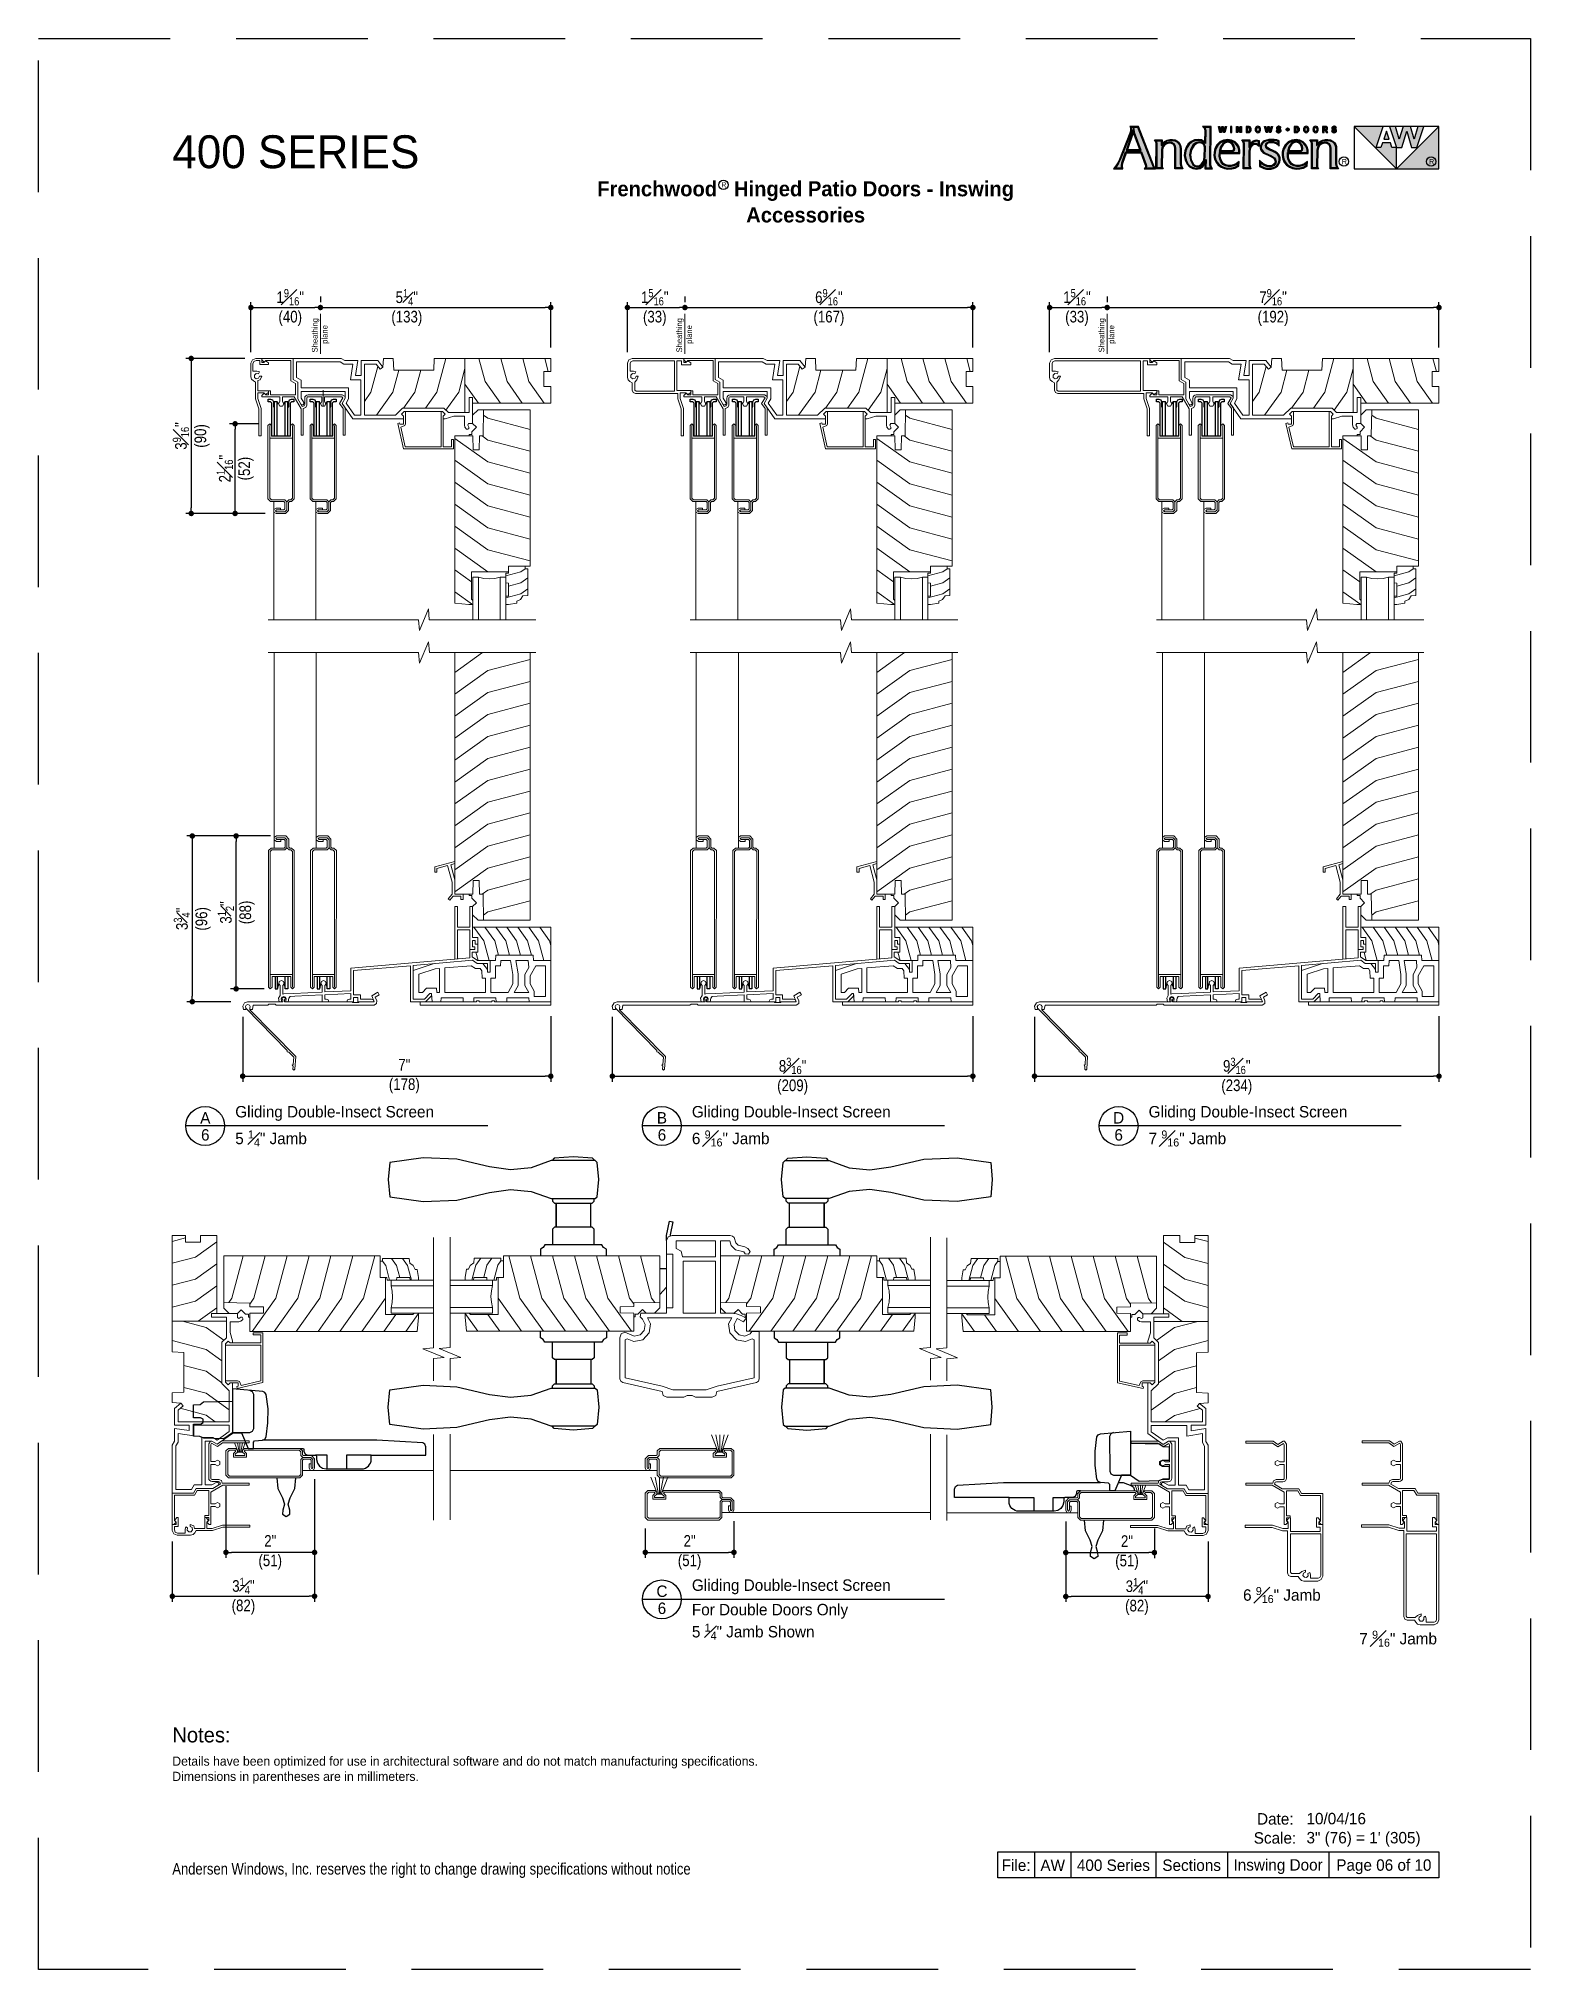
# Model space of a CAD drawing. Extents: x 0 to 323, y 0 to 44.
# Drawn here: x 170 to 204, y 0 to 44 of the extents above; entities that cross this region are included whole.
import ezdxf
from ezdxf.enums import TextEntityAlignment as Align

# ---------------------------------------------------------------- set-up
doc = ezdxf.new("R2010")
doc.units = 0
doc.header["$LTSCALE"] = 6
doc.header["$MEASUREMENT"] = 0
doc.linetypes.add('DASHED', pattern=[0.75, 0.5, -0.25])
doc.layers.get('0').update_dxf_attribs({"linetype": 'CONTINUOUS'})
doc.layers.get('Defpoints').update_dxf_attribs({"linetype": 'CONTINUOUS'})
for name, color, linetype in [('A-ANNO-DIMS', 3, 'CONTINUOUS'), ('A-ANNO-TEXT', 4, 'CONTINUOUS'), ('A-DETL-MBND', 8, 'CONTINUOUS')]:
    doc.layers.add(name, color=color, linetype=linetype)
doc.layers.add('A-DETL-MCUT', color=6, linetype='CONTINUOUS', lineweight=20)
doc.layers.add('A-DETL-PATT', color=8, linetype='CONTINUOUS', lineweight=5)
doc.layers.add('PLOT VIEW', color=1, linetype='DASHED', plot=False)
doc.styles.add('ADF Text', font='FRABK.TTF', dxfattribs={"width": 0.85})
doc.dimstyles.new('ADF 3 inches equals 1 foot', dxfattribs={"dimtxt": 0.265625, "dimasz": 0.125, "dimexe": 0.125, "dimexo": 0.25, "dimgap": 0.03125, "dimtad": 1, "dimdec": 6, "dimzin": 3, "dimdsep": 46, "dimlunit": 4, "dimtxsty": 'ADF Text', "dimblk": 'DOT', "dimcen": 0, "dimclrd": 256, "dimclre": 256, "dimclrt": 256, "dimadec": 0, "dimazin": 0, "dimtfac": 0.7, "dimtdec": 6, "dimtix": 1, "dimtmove": 0, "dimatfit": 0, "dimldrblk": 'DOT', "dimfxl": 0, "dimfrac": 1, "dimtolj": 1, "dimtzin": 4, "dimlwd": -1, "dimlwe": -1, "dimarcsym": 0})

msp = doc.modelspace()

# ---------------------------------------------------------------- texts
at = {"layer": 'A-ANNO-TEXT', "style": 'ADF Text'}
for s, p in [('A', (173.7990103, 19.1975874)), ('B', (184.2068863, 19.1975874)), ('D', (194.6161181, 19.1975874)), ('C', (184.2068863, 8.4089292))]:
    msp.add_text(s, height=0.2604167, dxfattribs=at).set_placement(p, align=Align.BOTTOM_CENTER)
for p in [(173.7990103, 19.1477679), (184.2068863, 19.1477679), (194.6161181, 19.1477679), (184.2068863, 8.3591098)]:
    msp.add_text('6', height=0.2604167, dxfattribs=at).set_placement(p, align=Align.TOP_CENTER)
at = {"layer": 'A-ANNO-TEXT', "line_spacing_factor": 1.04, "style": 'ADF Text'}
for s, insert, char_height, width, attachment_point in [('{\\fFranklin Gothic Book|b1|i0|c0|p34;\\W1;Frenchwood   Hinged Patio Doors - Inswing\\PAccessories}', (187.4818789, 40.7499999), 0.34375, 28.869578845, 2), ('{\\W1;Gliding Double-Insect Screen}', (174.4815811, 19.3365629), 0.260416667, 5.766140484, 7), ('{\\W1;Gliding Double-Insect Screen}', (184.8894571, 19.3365629), 0.260416667, 5.766140484, 7), ('{\\W1;Gliding Double-Insect Screen}', (195.2986889, 19.3365629), 0.260416667, 5.766140484, 7), ('\\A1;{\\W1;5 \\H0.7x;\\S1#4;\\H1.4286x;" Jamb}', (174.481581, 19.1179965), 0.260416667, 3.81698722, 1), ('\\A1;{\\W1;6 \\H0.7x;\\S9#16;\\H1.4286x;" Jamb}', (184.8894571, 19.1179965), 0.260416667, 3.81698722, 1), ('\\A1;{\\W1;7 \\H0.7x;\\S9#16;\\H1.4286x;" Jamb}', (195.2986889, 19.1179965), 0.260416667, 3.81698722, 1), ('{\\W1;Gliding Double-Insect Screen}', (184.8894571, 8.5479047), 0.260416667, 5.766140484, 7), ('\\A1;{\\W1;6 \\H0.7x;\\S9#16;\\H1.4286x;" Jamb}', (197.4516966, 8.7136267), 0.260416667, 1.989875188, 1), ('\\A1;{\\W1;For Double Doors Only\\P5 \\H0.7x;\\S1#4;\\H1.4286x;" Jamb Shown}', (184.8894571, 8.3293384), 0.260416667, 3.81698722, 1), ('\\A1;{\\W1;7 \\H0.7x;\\S9#16;\\H1.4286x;" Jamb}', (200.1015911, 7.7190228), 0.260416667, 1.989875188, 1)]:
    msp.add_mtext(s, dxfattribs=dict(at, insert=insert, char_height=char_height, width=width, attachment_point=attachment_point))
at = {"layer": 'A-ANNO-TEXT', "style": 'ADF Text'}
for s, insert, char_height, width, attachment_point in [('R', (185.6179495, 40.6673896), 0.1181641, 0.266745427, 5), ('{\\W1;File:}', (192.279658, 2.2401422), 0.260416667, 0.833333333, 8), ('{\\W1;AW}', (193.1129913, 2.2401422), 0.26041667, 0.833333333, 8), ('{\\W1;400 Series}', (194.4963434, 2.240142), 0.260416667, 1.933370854, 8), ('{\\W1;Sections}', (196.2794024, 2.240142), 0.260416667, 1.632747151, 8), ('{\\W1;Inswing Door}', (198.2497756, 2.1726897), 0.260416667, 2.307999283, 8), ('{\\W1;Page 06 of 10}', (200.6602218, 2.1692297), 0.260416667, 2.512893023, 8)]:
    msp.add_mtext(s, dxfattribs=dict(at, insert=insert, char_height=char_height, width=width, attachment_point=attachment_point))
at = {"layer": 'A-ANNO-TEXT', "color": 145, "char_height": 0.130208333, "width": 1.105674632, "attachment_point": 1, "rotation": 90, "line_spacing_factor": 1.04, "style": 'ADF Text'}
for insert in [(176.228559, 36.7115755), (184.5361518, 36.7115755), (194.1595335, 36.7115755)]:
    msp.add_mtext('\\A1;\\pi0.13608;{\\W1;Sheathing\\P\\pi0.33401;plane}', dxfattribs=dict(at, insert=insert))

# ---------------------------------------------------------------- blocks, each defined once
blk = doc.blocks.new('200 Gliding Screen')
at = {"layer": 'A-DETL-MBND'}
for p, q in [((-0.062, 0.054), (-0.087, 0.097)), ((0.062, 0.054), (0.087, 0.097))]:
    blk.add_line(p, q, dxfattribs=at)
for points in [[(0.158, -0.036), (0.175, -0.006), (0.175, 0.1), (0.193, 0.144), (0.238, 0.162), (0.293, 0.162), (0.293, 0.1), (0.238, 0.1), (0.208, 0.069), (0.208, -0.687), (-0.208, -0.687), (-0.208, 0.069), (-0.238, 0.1), (-0.293, 0.1), (-0.293, 0.162), (-0.238, 0.162), (-0.193, 0.144), (-0.175, 0.1), (-0.175, -0.006), (-0.158, -0.036)], [(-0.087, -0.687), (-0.087, 0.097), (-0.158, 0.097), (-0.158, -0.687)], [(0.158, -0.687), (0.158, 0.097), (0.087, 0.097), (0.087, -0.687)]]:
    blk.add_lwpolyline(points, dxfattribs=at)
at = {"layer": 'A-DETL-MCUT'}
blk.add_line((0.258, -0.727), (-0.258, -0.727), dxfattribs=at)
for points in [[(0.258, -0.443), (0.258, -2.095), (0.221, -2.132), (0.174, -2.132), (0.129, -2.178), (0.129, -2.36), (0.083, -2.406), (-0.104, -2.406), (-0.128, -2.385), (-0.104, -2.365), (0.066, -2.365), (0.088, -2.343), (0.088, -2.195), (0.066, -2.173), (-0.237, -2.173), (-0.298, -2.112), (-0.298, -0.443), (-0.258, -0.402), (-0.217, -0.443), (-0.217, -0.687), (0.217, -0.687), (0.217, -0.443), (0.258, -0.402), (0.298, -0.443), (0.298, -2.112), (0.237, -2.173), (0.191, -2.173), (0.169, -2.195), (0.169, -2.377), (0.1, -2.446), (-0.115, -2.446), (-0.168, -2.416), (-0.168, -2.355), (-0.115, -2.325), (-0.013, -2.325), (-0.013, -2.365)], [(0.129, -2.178), (0.083, -2.132), (-0.221, -2.132), (-0.258, -2.095), (-0.258, -0.443)], [(-0.168, -2.181), (-0.168, -4.862)]]:
    blk.add_lwpolyline(points, dxfattribs=at)
blk = doc.blocks.new('Sill Support')
at = {"layer": 'A-DETL-MCUT'}
blk.add_lwpolyline([(1.022, -1.359), (1.042, -1.069), (0, -0.005), (0, 0.031), (0.007, 0.069), (-0.012, 0.103), (-0.048, 0.116), (-0.084, 0.103), (-0.103, 0.069), (-0.096, 0.031), (0.851, -0.936), (0.851, -0.967), (0.882, -0.968), (0.997, -1.086), (0.986, -1.249), (0.963, -1.27), (0.983, -1.294), (0.979, -1.356), (0.999, -1.379)], close=True, dxfattribs=at)
blk = doc.blocks.new('FW SCREEN DOOR SPACER')
at = {"layer": 'A-DETL-MCUT'}
for p, q in [((0, 0.039), (1.281, 0.039)), ((0, -0.039), (0, 0.039)), ((1.344, 0.062), (1.281, 0.062)), ((1.281, 0.039), (1.281, 0.062)), ((1.344, 0.039), (1.344, 0.062)), ((1.344, 0.039), (1.631, 0.039)), ((1.631, 0.062), (1.694, 0.062)), ((1.631, 0.039), (1.631, 0.062)), ((1.694, 0.039), (1.694, 0.062)), ((1.694, 0.039), (2.975, 0.039)), ((2.975, 0.039), (2.975, -0.039)), ((2.975, -0.039), (0, -0.039))]:
    blk.add_line(p, q, dxfattribs=at)
blk = doc.blocks.new('Shaded Breakline 2')
at = {"layer": 'A-DETL-MCUT', "color": 145}
blk.add_lwpolyline([(3.048, 0), (0.624, 0), (0.602, 0.244), (0.398, -0.244), (0.376, 0), (-3.048, 0)], dxfattribs=at)
blk = doc.blocks.new('400 Series Shaded Inswing Sill 1')
at = {"layer": 'A-DETL-MCUT', "color": 145}
for p, q in [((-1.862, 2.453), (-1.862, 2.422)), ((-1.862, 2.422), (-1.8, 2.422)), ((-1.8, 2.422), (-1.8, 2.359)), ((-1.8, 2.359), (-1.696, 2.257)), ((-1.782, 2.172), (-1.696, 2.257)), ((-1.657, 1.859), (-1.782, 1.982)), ((-1.532, 1.859), (-1.657, 1.859)), ((-1.258, 0.938), (-1.383, 0.938)), ((-1.252, 1.062), (-1.258, 0.938)), ((-0.398, 1.062), (-1.252, 1.062)), ((-0.392, 0.938), (-0.398, 1.062)), ((0, 0.938), (-0.392, 0.938)), ((0, 0), (0, 0.938)), ((-2.656, 0.87), (-3.133, 0.717)), ((-1.445, 0.739), (-1.551, 0.876)), ((-2.719, 0.188), (-2.707, 0)), ((-2.707, 0), (-2.505, 0)), ((-2.505, 0), (-2.5, 0.094)), ((-2.5, 0.094), (-2, 0.094)), ((-2, 0.094), (-1.995, 0)), ((-1.995, 0), (-1.755, 0)), ((-1.755, 0), (-1.75, 0.094)), ((-1.75, 0.094), (-1.25, 0.094)), ((-1.25, 0.094), (-1.245, 0)), ((-1.245, 0), (-1.005, 0)), ((-1.005, 0), (-1, 0.094)), ((-1, 0.094), (-0.5, 0.094)), ((-0.5, 0.094), (-0.495, 0)), ((-0.495, 0), (0, 0))]:
    blk.add_line(p, q, dxfattribs=at)
for points in [[(-0.469, 7.958), (-0.469, 1.859), (-1.532, 1.859), (-1.542, 2.453), (-1.626, 2.453), (-1.631, 2.766), (-1.77, 2.766), (-1.775, 2.453), (-2.188, 2.453), (-2.188, 7.958)], [(-2, 2.453), (-2, 2.328), (-2.047, 2.328), (-2.047, 2.406), (-2.227, 2.406), (-2.302, 2.318), (-2.337, 2.349), (-2.25, 2.451), (-2.25, 2.73), (-2.351, 3.106), (-2.594, 3.041), (-2.594, 2.956), (-2.641, 2.956), (-2.641, 3.077), (-2.188, 3.199), (-2.188, 3.15), (-2.281, 3.125), (-2.188, 2.777)], [(-1.666, 1.314), (-1.666, 1.462), (-1.782, 1.462), (-1.782, 2.172), (-1.844, 2.172), (-1.844, 1.703), (-2.126, 1.703), (-2.126, 2.172), (-2.188, 2.172), (-2.188, 0.973), (-2.126, 0.978), (-2.126, 1.641), (-1.844, 1.641), (-1.844, 1.19)], [(0, 0.938), (0, 1.703), (-1.782, 1.703)]]:
    blk.add_lwpolyline(points, dxfattribs=at)
for points in [[(-0.866, 0.625), (-0.916, 0.942), (-1.138, 0.942), (-1.144, 0.818), (-1.263, 0.818), (-1.263, 0.536), (-1.367, 0.536), (-1.367, 0.214), (-0.975, 0.214), (-0.866, 0.407)], [(-0.795, 0.942), (-0.746, 0.634), (-0.746, 0.375), (-0.837, 0.214), (-0.5, 0.214), (-0.591, 0.375), (-0.591, 0.625), (-0.504, 0.779), (-0.512, 0.942)], [(-3.005, 0.214), (-2.927, 0.214), (-2.833, 0.308), (-2.606, 0.308), (-2.6, 0.214), (-2.534, 0.214), (-2.534, 0.76), (-2.634, 0.752), (-3.005, 0.63)], [(-2.414, 0.214), (-1.487, 0.214), (-1.487, 0.536), (-1.567, 0.536), (-1.573, 0.709), (-1.61, 0.756), (-1.718, 0.756), (-1.815, 0.823), (-2.414, 0.771)], [(-0.12, 0.818), (-0.344, 0.818), (-0.471, 0.593), (-0.471, 0.407), (-0.38, 0.246), (-0.38, 0.12), (-0.12, 0.12)]]:
    blk.add_lwpolyline(points, close=True, dxfattribs=at)
at = {"layer": 'A-DETL-PATT', "color": 145}
for points in [[(-1.559, 7.958), (-2.188, 7.508)], [(-0.469, 7.803), (-1.434, 7.547), (-2.188, 7.008)], [(-0.469, 7.303), (-1.434, 7.047), (-2.188, 6.508)], [(-0.469, 6.803), (-1.434, 6.547), (-2.188, 6.008)], [(-0.469, 6.303), (-1.434, 6.047), (-2.188, 5.508)], [(-0.469, 5.803), (-1.434, 5.547), (-2.188, 5.008)], [(-0.469, 5.303), (-1.434, 5.047), (-2.188, 4.508)], [(-0.469, 4.803), (-1.434, 4.547), (-2.188, 4.008)], [(-0.469, 4.303), (-1.434, 4.047), (-2.188, 3.508)], [(-0.469, 3.803), (-1.434, 3.547), (-2.188, 3.008)], [(-0.469, 3.303), (-1.434, 3.047), (-2.188, 2.508)], [(-0.469, 2.803), (-1.434, 2.547), (-1.566, 2.453)], [(-0.469, 2.303), (-1.434, 2.047), (-1.534, 1.976)], [(-1.408, 0.938), (-1.528, 1.393), (-1.75, 1.703)], [(-1.191, 1.062), (-1.278, 1.393), (-1.5, 1.703)], [(-0.941, 1.062), (-1.028, 1.393), (-1.25, 1.703)], [(-0.691, 1.062), (-0.778, 1.393), (-1, 1.703)], [(-0.441, 1.062), (-0.528, 1.393), (-0.75, 1.703)], [(-0.158, 0.938), (-0.278, 1.393), (-0.5, 1.703)], [(0, 1.286), (-0.028, 1.393), (-0.25, 1.703)], [(-1.658, 0.938), (-1.708, 1.128)]]:
    blk.add_lwpolyline(points, dxfattribs=at)
at = {"layer": 'A-DETL-MCUT'}
blk.add_blockref('Shaded Breakline 2', (-3.392, 7.958), dxfattribs=at)
blk = doc.blocks.new('400 Series Shaded Inswing Stile')
at = {"layer": 'A-DETL-MCUT', "color": 145}
for p, q in [((-3.5, 0.632), (-4.469, 0.632)), ((-4.469, 0.132), (-3.5, 0.132))]:
    blk.add_line(p, q, dxfattribs=at)
blk.add_lwpolyline([(-3.375, -0.024), (-3.375, 0.819), (-3.25, 0.819), (-3.25, 1.313), (0.313, 1.313), (0.313, 0.25), (-0.281, 0.24), (-0.281, 0.156), (-0.594, 0.151), (-0.594, 0.012), (-0.281, 0.007), (-0.281, -0.406), (-4.094, -0.406), (-4.125, -0.087), (-4.125, 0.007), (-4.031, 0.007), (-4, -0.024)], close=True, dxfattribs=at)
for points in [[(-4.008, 1.093), (-4.047, 1.005), (-4.094, 1.005), (-4.125, 0.819), (-4.125, 0.757), (-3.934, 0.757), (-3.929, 0.819), (-3.633, 0.819), (-3.628, 0.757), (-3.411, 0.757), (-3.406, 0.819), (-3.25, 0.819), (-3.25, 1.195), (-3.307, 1.195), (-3.307, 1.257), (-3.917, 1.257), (-3.927, 1.147), (-4.008, 1.093)], [(-4.469, 0.757), (-3.5, 0.757), (-3.5, 0.632), (-3.527, 0.51), (-3.536, 0.382), (-3.527, 0.254), (-3.5, 0.132), (-3.5, 0.007), (-4.469, 0.007)], [(0.313, 0.25), (0.313, 0.125), (0.19, 0), (0, 0), (-0.085, 0.086), (-0.187, -0.018), (-0.25, -0.018), (-0.25, -0.08), (-0.281, -0.08)]]:
    blk.add_lwpolyline(points, dxfattribs=at)
at = {"layer": 'A-DETL-MCUT', "color": 145, "const_width": 0.0000001}
for points in [[(-3.875, 0.632), (-3.875, 0.132)], [(-3.686, 0.132), (-3.686, 0.171), (-3.567, 0.219), (-3.567, 0.545), (-3.686, 0.593), (-3.686, 0.632)]]:
    blk.add_lwpolyline(points, dxfattribs=at)
at = {"layer": 'A-DETL-PATT', "color": 145}
for points in [[(-3.968, 0.757), (-3.878, 1.098), (-3.764, 1.257)], [(-3.701, 0.819), (-3.628, 1.098), (-3.514, 1.257)], [(-3.468, 0.757), (-3.378, 1.098), (-3.307, 1.197)], [(-3.131, 1.313), (-2.875, 0.348), (-2.336, -0.406)], [(-2.631, 1.313), (-2.375, 0.348), (-1.836, -0.406)], [(-2.131, 1.313), (-1.875, 0.348), (-1.336, -0.406)], [(-1.631, 1.313), (-1.375, 0.348), (-0.836, -0.406)], [(-1.131, 1.313), (-0.875, 0.348), (-0.336, -0.406)], [(-0.631, 1.313), (-0.375, 0.348), (-0.281, 0.216)], [(-0.131, 1.313), (0.125, 0.348), (0.196, 0.248)], [(-3.375, 0.348), (-2.836, -0.406)], [(-4.125, -0.002), (-3.836, -0.406)], [(-3.609, -0.024), (-3.336, -0.406)]]:
    blk.add_lwpolyline(points, dxfattribs=at)
blk = doc.blocks.new('400 Series Shaded Inswing Head No Fin')
at = {"layer": 'A-DETL-MCUT', "color": 145}
for points in [[(-3.359, -1.375), (-4.513, -1.375), (-4.758, -1.024), (-4.688, -0.902), (-4.688, -0.75), (-5.688, -0.75), (-5.688, -0.902), (-5.631, -1.001), (-5.626, -1.032), (-5.645, -1.057), (-5.676, -1.06), (-5.7, -1.041), (-5.768, -0.924), (-5.768, -0.543), (-5.875, -0.481), (-5.875, 0), (-4.778, 0), (-4.692, -0.05), (-4.398, -0.05), (-4.451, -0.387), (-4.324, -0.387), (-4.324, -0.05), (-3.944, -0.05), (-3.825, -0.198), (-3.888, -0.248), (-3.982, -0.13), (-4.248, -0.13), (-4.248, -1.295), (-3.54, -1.295), (-3.377, -1.131), (-2.436, -1.131), (-2.333, -1.235), (-1.862, -1.235), (-1.862, -0.891), (-1.782, -0.891), (-1.782, -1.485), (-1.872, -1.485), (-1.892, -1.519), (-1.866, -1.564), (-1.866, -1.595), (-1.893, -1.61), (-1.921, -1.61), (-1.958, -1.565), (-1.969, -1.516), (-1.969, -1.315), (-2.213, -1.315), (-2.407, -1.375), (-2.453, -1.375)], [(-1.782, -1.016), (0, -1.016), (0, -0.64), (-0.156, -0.64), (-0.156, -0.298), (0, -0.298), (0, 0), (-2.655, 0), (-2.669, -0.266), (-3.576, -0.266), (-3.59, 0), (-3.81, 0), (-3.825, -0.198)], [(-1.956, -1.235), (-1.956, 0)], [(-3.312, -1.211), (-3.312, -1.487), (-3.33, -1.53), (-3.42, -1.566), (-3.319, -2.016), (-2.5, -2.016), (-2.5, -1.211), (-2.469, -1.211), (-2.408, -1.273), (-2.453, -1.318), (-2.453, -2.016), (-2.266, -2.016), (-2.266, -1.844), (-2.219, -1.844), (-2.219, -2.063), (-3.356, -2.063), (-3.488, -1.479), (-3.445, -1.47), (-3.438, -1.5), (-3.359, -1.5), (-3.359, -1.318), (-3.405, -1.273), (-3.344, -1.211), (-2.5, -1.211)]]:
    blk.add_lwpolyline(points, dxfattribs=at)
blk.add_lwpolyline([(-5.688, -0.497), (-5.688, -0.67), (-4.608, -0.67), (-4.608, -0.924), (-4.664, -1.02), (-4.471, -1.295), (-4.328, -1.295), (-4.328, -0.487), (-4.568, -0.487), (-4.512, -0.13), (-4.713, -0.13), (-4.8, -0.08), (-5.795, -0.08), (-5.795, -0.435)], close=True, dxfattribs=at)
at = {"layer": 'A-DETL-PATT', "color": 145}
for points in [[(-2.394, 0), (-2.598, -0.768), (-2.858, -1.131)], [(-1.637, 0), (-1.497, -0.529), (-1.149, -1.016)], [(-1.137, 0), (-0.997, -0.529), (-0.649, -1.016)], [(-0.637, 0), (-0.497, -0.529), (-0.149, -1.016)], [(-0.137, 0), (-0.058, -0.298)], [(-3.942, -0.18), (-4.098, -0.768), (-4.248, -0.978)], [(-3.465, -0.266), (-3.598, -0.768), (-3.975, -1.295)], [(-2.965, -0.266), (-3.098, -0.768), (-3.358, -1.131)], [(-1.956, -0.232), (-2.098, -0.768), (-2.39, -1.177)], [(-1.956, -0.587), (-1.649, -1.016)]]:
    blk.add_lwpolyline(points, dxfattribs=at)
at = {"layer": 'A-DETL-MCUT', "xscale": -1, "rotation": 270}
blk.add_blockref('400 Series Shaded Inswing Stile', (-1.782, -1.485), dxfattribs=at)
blk = doc.blocks.new('200 Series Gliding Screen Stile')
at = {"layer": 'A-DETL-MCUT'}
blk.add_lwpolyline([(-1.939, -0.012), (-1.898, -0.012), (-1.898, -0.114), (-1.929, -0.166), (-1.989, -0.166), (-2.02, -0.114), (-2.02, 0.101), (-1.95, 0.171), (-1.769, 0.171), (-1.746, 0.193), (-1.746, 0.277), (-1.686, 0.337), (-0.42, 0.337), (-0.379, 0.296), (-0.379, 0.25), (-0.431, 0.205), (-0.431, 0.175), (-0.21, 0.175), (-0.21, 0.205), (-0.262, 0.25), (-0.262, 0.296), (-0.221, 0.337), (-0.06, 0.337), (0, 0.277), (0, -0.277), (-0.06, -0.337), (-1.686, -0.337), (-1.746, -0.277), (-1.746, 0.067), (-1.769, 0.09), (-1.917, 0.09), (-1.939, 0.067), (-1.939, -0.102), (-1.959, -0.126), (-1.979, -0.102), (-1.979, 0.084), (-1.933, 0.13), (-1.752, 0.13), (-1.706, 0.084), (-1.706, -0.26), (-1.669, -0.297), (-0.078, -0.297), (-0.04, -0.26), (-0.04, 0.26), (-0.078, 0.298), (-0.204, 0.298), (-0.228, 0.274), (-0.17, 0.223), (-0.17, 0.136), (-0.471, 0.136), (-0.471, 0.223), (-0.413, 0.274), (-0.437, 0.298), (-1.669, 0.298), (-1.706, 0.26), (-1.706, 0.176), (-1.752, 0.13)], dxfattribs=at)
blk = doc.blocks.new('AW  Logo')
at = {"layer": 'A-ANNO-TEXT'}
h = blk.add_hatch(color=8, dxfattribs=at)
h.dxf.hatch_style = 1
h.paths.add_polyline_path([(-8.861, -2.582), (-8.757, -2.867), (-8.751, -2.906), (-8.759, -2.941), (-8.587, -2.941), (-8.593, -2.929), (-8.945, -2.023), (-9.093, -2.023), (-9.088, -2.056), (-9.094, -2.114), (-9.109, -2.164), (-9.347, -2.763), (-9.384, -2.84), (-9.431, -2.913), (-9.453, -2.941), (-9.316, -2.941), (-9.323, -2.899), (-9.313, -2.833), (-9.226, -2.582)])
h.paths.add_polyline_path([(-8.872, -2.552), (-9.216, -2.552), (-9.037, -2.035), (-9.012, -2.161), (-9.001, -2.201)], flags=16)
h.paths.add_polyline_path([(-8.889, -2.541), (-9.199, -2.541), (-9.04, -2.079), (-9.023, -2.164), (-9.012, -2.205)], flags=0)
h.paths.add_polyline_path([(-8.905, -2.529), (-9.183, -2.529), (-9.043, -2.124), (-9.023, -2.208)], flags=0)
h.paths.add_polyline_path([(-8.411, -2.544), (-8.397, -2.475), (-8.357, -2.415), (-8.297, -2.374), (-8.227, -2.358), (-8.169, -2.368), (-8.12, -2.399), (-8.088, -2.448), (-8.079, -2.503), (-8.083, -2.941), (-7.957, -2.941), (-7.969, -2.92), (-7.981, -2.857), (-7.981, -2.512), (-7.986, -2.466), (-8.001, -2.423), (-8.025, -2.385), (-8.055, -2.354), (-8.105, -2.332), (-8.159, -2.321), (-8.215, -2.321), (-8.27, -2.332), (-8.326, -2.362), (-8.416, -2.434), (-8.415, -2.33), (-8.524, -2.33), (-8.517, -2.34), (-8.506, -2.396), (-8.509, -2.941), (-8.409, -2.941), (-8.414, -2.91)])
h.paths.add_polyline_path([(-7.298, -2.023), (-7.421, -2.023), (-7.413, -2.032), (-7.398, -2.096), (-7.403, -2.389), (-7.501, -2.331), (-7.57, -2.319), (-7.647, -2.329), (-7.717, -2.361), (-7.78, -2.415), (-7.826, -2.482), (-7.854, -2.56), (-7.866, -2.661), (-7.849, -2.76), (-7.805, -2.85), (-7.752, -2.903), (-7.686, -2.939), (-7.613, -2.954), (-7.539, -2.94), (-7.478, -2.897), (-7.393, -2.755), (-7.395, -2.941), (-7.287, -2.941), (-7.296, -2.927), (-7.308, -2.866)])
h.paths.add_polyline_path([(-7.406, -2.468), (-7.409, -2.71), (-7.433, -2.8), (-7.487, -2.876), (-7.534, -2.91), (-7.591, -2.922), (-7.648, -2.91), (-7.696, -2.875), (-7.75, -2.766), (-7.767, -2.647), (-7.746, -2.525), (-7.684, -2.416), (-7.616, -2.366), (-7.539, -2.35), (-7.472, -2.367), (-7.426, -2.41)], flags=16)
h.paths.add_polyline_path([(-7.418, -2.469), (-7.42, -2.709), (-7.444, -2.795), (-7.495, -2.868), (-7.538, -2.899), (-7.591, -2.91), (-7.643, -2.899), (-7.687, -2.868), (-7.739, -2.762), (-7.755, -2.647), (-7.735, -2.529), (-7.675, -2.424), (-7.611, -2.377), (-7.539, -2.362), (-7.478, -2.378), (-7.436, -2.417)], flags=0)
h.paths.add_polyline_path([(-7.429, -2.471), (-7.432, -2.707), (-7.454, -2.79), (-7.504, -2.86), (-7.543, -2.889), (-7.591, -2.899), (-7.638, -2.889), (-7.678, -2.86), (-7.728, -2.759), (-7.744, -2.647), (-7.724, -2.533), (-7.666, -2.432), (-7.606, -2.387), (-7.539, -2.374), (-7.483, -2.388), (-7.446, -2.423)], flags=0)
h.paths.add_polyline_path([(-7.089, -2.594), (-6.643, -2.594), (-6.642, -2.581), (-6.644, -2.545), (-6.661, -2.477), (-6.696, -2.417), (-6.746, -2.369), (-6.818, -2.333), (-6.897, -2.32), (-6.984, -2.334), (-7.062, -2.373), (-7.126, -2.434), (-7.167, -2.513), (-7.187, -2.587), (-7.19, -2.664), (-7.175, -2.739), (-7.144, -2.809), (-7.097, -2.865), (-7.037, -2.91), (-6.968, -2.939), (-6.891, -2.952), (-6.812, -2.948), (-6.736, -2.928), (-6.667, -2.891), (-6.663, -2.852), (-6.682, -2.868), (-6.758, -2.902), (-6.821, -2.918), (-6.887, -2.917), (-6.95, -2.899), (-7.008, -2.865), (-7.052, -2.811), (-7.081, -2.749), (-7.094, -2.681)])
h.paths.add_polyline_path([(-7.094, -2.573), (-7.061, -2.463), (-7.012, -2.39), (-6.955, -2.351), (-6.888, -2.339), (-6.83, -2.352), (-6.784, -2.388), (-6.751, -2.447), (-6.738, -2.515), (-6.747, -2.545), (-6.772, -2.566), (-6.811, -2.573)], flags=16)
h.paths.add_polyline_path([(-7.078, -2.561), (-7.051, -2.468), (-7.003, -2.398), (-6.951, -2.362), (-6.888, -2.351), (-6.836, -2.363), (-6.793, -2.396), (-6.762, -2.451), (-6.75, -2.514), (-6.757, -2.538), (-6.777, -2.555), (-6.812, -2.561)], flags=0)
h.paths.add_polyline_path([(-7.063, -2.55), (-7.04, -2.473), (-6.995, -2.406), (-6.947, -2.373), (-6.888, -2.363), (-6.841, -2.373), (-6.802, -2.404), (-6.773, -2.455), (-6.762, -2.514), (-6.767, -2.531), (-6.782, -2.544), (-6.813, -2.55)], flags=0)
h.paths.add_polyline_path([(-6.418, -2.571), (-6.413, -2.516), (-6.391, -2.462), (-6.354, -2.415), (-6.316, -2.395), (-6.275, -2.388), (-6.233, -2.394), (-6.205, -2.408), (-6.203, -2.338), (-6.212, -2.335), (-6.239, -2.333), (-6.264, -2.336), (-6.305, -2.352), (-6.34, -2.378), (-6.417, -2.479), (-6.416, -2.33), (-6.532, -2.33), (-6.524, -2.342), (-6.513, -2.4), (-6.524, -2.941), (-6.405, -2.941), (-6.41, -2.93), (-6.42, -2.88)])
h.paths.add_polyline_path([(-5.96, -2.534), (-5.996, -2.51), (-6.027, -2.476), (-6.038, -2.442), (-6.032, -2.407), (-6.016, -2.381), (-5.993, -2.362), (-5.952, -2.346), (-5.909, -2.341), (-5.856, -2.346), (-5.806, -2.361), (-5.768, -2.379), (-5.747, -2.394), (-5.746, -2.344), (-5.787, -2.332), (-5.846, -2.323), (-5.905, -2.319), (-5.959, -2.322), (-6.011, -2.333), (-6.06, -2.353), (-6.085, -2.369), (-6.105, -2.39), (-6.12, -2.415), (-6.129, -2.44), (-6.134, -2.466), (-6.133, -2.492), (-6.128, -2.517), (-6.109, -2.55), (-6.083, -2.579), (-6.049, -2.601), (-5.918, -2.662), (-5.853, -2.698), (-5.829, -2.719), (-5.81, -2.745), (-5.798, -2.775), (-5.797, -2.806), (-5.803, -2.835), (-5.817, -2.862), (-5.843, -2.889), (-5.874, -2.909), (-5.909, -2.92), (-5.945, -2.922), (-6.007, -2.914), (-6.067, -2.892), (-6.119, -2.857), (-6.149, -2.83), (-6.151, -2.899), (-6.115, -2.917), (-6.066, -2.936), (-6.014, -2.949), (-5.962, -2.954), (-5.911, -2.952), (-5.863, -2.94), (-5.819, -2.919), (-5.78, -2.889), (-5.751, -2.852), (-5.732, -2.81), (-5.724, -2.764), (-5.725, -2.723), (-5.737, -2.684), (-5.758, -2.65), (-5.788, -2.621), (-5.828, -2.595), (-5.872, -2.573)])
h.paths.add_polyline_path([(-5.534, -2.594), (-5.087, -2.594), (-5.086, -2.581), (-5.089, -2.545), (-5.106, -2.477), (-5.14, -2.417), (-5.19, -2.369), (-5.262, -2.333), (-5.342, -2.32), (-5.428, -2.334), (-5.507, -2.373), (-5.57, -2.434), (-5.612, -2.513), (-5.632, -2.587), (-5.635, -2.664), (-5.62, -2.739), (-5.589, -2.809), (-5.541, -2.865), (-5.481, -2.91), (-5.413, -2.939), (-5.335, -2.952), (-5.257, -2.948), (-5.181, -2.928), (-5.112, -2.891), (-5.108, -2.852), (-5.127, -2.868), (-5.202, -2.902), (-5.265, -2.918), (-5.331, -2.917), (-5.395, -2.899), (-5.453, -2.865), (-5.497, -2.811), (-5.526, -2.749), (-5.539, -2.681)])
h.paths.add_polyline_path([(-5.506, -2.463), (-5.456, -2.39), (-5.4, -2.351), (-5.332, -2.339), (-5.275, -2.352), (-5.229, -2.388), (-5.195, -2.447), (-5.183, -2.515), (-5.192, -2.545), (-5.217, -2.566), (-5.255, -2.573), (-5.538, -2.573)], flags=16)
h.paths.add_polyline_path([(-5.523, -2.561), (-5.495, -2.468), (-5.448, -2.398), (-5.396, -2.362), (-5.333, -2.351), (-5.28, -2.363), (-5.238, -2.396), (-5.206, -2.451), (-5.195, -2.514), (-5.202, -2.538), (-5.222, -2.555), (-5.256, -2.561)], flags=0)
h.paths.add_polyline_path([(-5.507, -2.55), (-5.485, -2.473), (-5.44, -2.406), (-5.391, -2.373), (-5.333, -2.363), (-5.285, -2.373), (-5.247, -2.404), (-5.217, -2.455), (-5.206, -2.514), (-5.212, -2.531), (-5.227, -2.544), (-5.257, -2.55)], flags=0)
h.paths.add_polyline_path([(-4.968, -2.941), (-4.867, -2.941), (-4.872, -2.91), (-4.869, -2.544), (-4.855, -2.475), (-4.815, -2.415), (-4.756, -2.374), (-4.685, -2.358), (-4.628, -2.368), (-4.579, -2.399), (-4.546, -2.448), (-4.537, -2.503), (-4.541, -2.941), (-4.416, -2.941), (-4.427, -2.92), (-4.439, -2.857), (-4.439, -2.512), (-4.444, -2.466), (-4.459, -2.423), (-4.483, -2.385), (-4.514, -2.354), (-4.563, -2.332), (-4.618, -2.321), (-4.674, -2.321), (-4.728, -2.332), (-4.784, -2.362), (-4.874, -2.434), (-4.873, -2.33), (-4.982, -2.33), (-4.975, -2.34), (-4.964, -2.396)])
h = blk.add_hatch(color=8, dxfattribs=at)
h.dxf.hatch_style = 1
h.paths.add_polyline_path([(-3.049, -2.964), (-3.049, -2.483), (-3.156, -2.483), (-3.191, -2.376), (-3.369, -2.376), (-3.405, -2.483), (-3.512, -2.483), (-3.352, -2), (-4.014, -2)])
h.paths.add_polyline_path([(-3.28, -2.107), (-3.342, -2.293), (-3.219, -2.293)], flags=17)
h.paths.add_polyline_path([(-2.646, -2.292), (-2.736, -2), (-2.899, -2), (-2.988, -2.292), (-3.071, -2), (-3.209, -2), (-3.049, -2.483), (-2.927, -2.483), (-2.817, -2.112), (-2.707, -2.483), (-2.586, -2.483), (-2.425, -2), (-2.563, -2)])
h.paths.add_polyline_path([(-2.083, -2), (-3.049, -2.964), (-2.083, -2.964)])
at = {"layer": 'A-ANNO-TEXT', "color": 253}
for p, q in [((-6.818, -2), (-6.818, -2.143)), ((-4.636, -2.143), (-4.666, -2.074))]:
    blk.add_line(p, q, dxfattribs=at)
at = {"layer": 'A-ANNO-TEXT', "color": 8}
for p, q in [((-2.083, -2), (-4.014, -2)), ((-3.512, -2.483), (-3.352, -2)), ((-3.209, -2), (-3.049, -2.483)), ((-2.988, -2.292), (-3.071, -2)), ((-2.899, -2), (-2.988, -2.292)), ((-2.927, -2.483), (-2.817, -2.112)), ((-2.817, -2.112), (-2.707, -2.483)), ((-2.646, -2.292), (-2.736, -2)), ((-2.563, -2), (-2.646, -2.292)), ((-2.586, -2.483), (-2.425, -2)), ((-3.405, -2.483), (-3.512, -2.483)), ((-3.369, -2.376), (-3.405, -2.483)), ((-3.191, -2.376), (-3.369, -2.376)), ((-3.156, -2.483), (-3.191, -2.376)), ((-3.049, -2.483), (-3.156, -2.483)), ((-3.049, -2.964), (-3.049, -2.483)), ((-3.049, -2.483), (-2.927, -2.483)), ((-2.707, -2.483), (-2.586, -2.483))]:
    blk.add_line(p, q, dxfattribs=at).dxf.unprotected_set("ltscale", 0)
for points in [[(-9.133, -2), (-9.116, -2.029), (-9.111, -2.057), (-9.117, -2.11), (-9.13, -2.156), (-9.368, -2.754), (-9.404, -2.829), (-9.449, -2.9), (-9.503, -2.964), (-9.288, -2.964), (-9.299, -2.898), (-9.29, -2.839), (-9.209, -2.605), (-8.877, -2.605), (-8.779, -2.873), (-8.775, -2.905), (-8.782, -2.936), (-8.799, -2.964), (-8.547, -2.964), (-8.56, -2.943), (-8.571, -2.92), (-8.929, -2)], [(-9.023, -2.208), (-9.043, -2.124), (-9.183, -2.529), (-8.905, -2.529)], [(-7.426, -2.349), (-7.493, -2.309), (-7.569, -2.296), (-7.654, -2.306), (-7.729, -2.342), (-7.797, -2.399), (-7.847, -2.472), (-7.877, -2.555), (-7.889, -2.661), (-7.871, -2.767), (-7.824, -2.863), (-7.766, -2.922), (-7.694, -2.961), (-7.613, -2.977), (-7.53, -2.962), (-7.46, -2.913), (-7.417, -2.84), (-7.419, -2.964), (-7.243, -2.964), (-7.275, -2.918), (-7.285, -2.864), (-7.275, -2), (-7.471, -2), (-7.434, -2.043), (-7.421, -2.098)], [(-7.056, -2.096), (-7.033, -2), (-7.001, -2), (-6.978, -2.096), (-6.956, -2), (-6.928, -2), (-6.965, -2.143), (-6.998, -2.143), (-7.02, -2.048), (-7.043, -2.143), (-7.075, -2.143), (-7.112, -2), (-7.078, -2)], [(-6.801, -2), (-6.834, -2), (-6.834, -2.143), (-6.801, -2.143)], [(-6.659, -2), (-6.611, -2.085), (-6.611, -2), (-6.585, -2), (-6.585, -2.143), (-6.614, -2.143), (-6.669, -2.047), (-6.669, -2.143), (-6.695, -2.143), (-6.695, -2)], [(-6.39, -2.014), (-6.41, -2.004), (-6.432, -2), (-6.48, -2), (-6.48, -2.143), (-6.432, -2.143), (-6.41, -2.139), (-6.39, -2.128), (-6.374, -2.112), (-6.365, -2.091), (-6.363, -2.071), (-6.365, -2.052), (-6.374, -2.031)], [(-6.401, -2.093), (-6.398, -2.079), (-6.398, -2.064), (-6.401, -2.05), (-6.408, -2.038), (-6.419, -2.03), (-6.432, -2.027), (-6.447, -2.027), (-6.447, -2.116), (-6.432, -2.116), (-6.419, -2.113), (-6.408, -2.105)], [(-6.169, -2.014), (-6.188, -2.002), (-6.21, -1.998), (-6.232, -2.002), (-6.25, -2.014), (-6.263, -2.033), (-6.269, -2.052), (-6.271, -2.071), (-6.269, -2.091), (-6.263, -2.11), (-6.25, -2.128), (-6.232, -2.141), (-6.21, -2.145), (-6.188, -2.141), (-6.169, -2.128), (-6.157, -2.11), (-6.151, -2.091), (-6.149, -2.071), (-6.151, -2.052), (-6.157, -2.033)], [(-6.223, -2.113), (-6.231, -2.101), (-6.235, -2.086), (-6.236, -2.071), (-6.235, -2.056), (-6.231, -2.041), (-6.223, -2.03), (-6.21, -2.025), (-6.196, -2.03), (-6.188, -2.041), (-6.185, -2.056), (-6.184, -2.071), (-6.185, -2.086), (-6.188, -2.101), (-6.196, -2.113), (-6.21, -2.118)], [(-6.006, -2.096), (-5.983, -2), (-5.951, -2), (-5.928, -2.096), (-5.906, -2), (-5.878, -2), (-5.915, -2.143), (-5.948, -2.143), (-5.97, -2.048), (-5.993, -2.143), (-6.025, -2.143), (-6.062, -2), (-6.028, -2)], [(-5.787, -2.125), (-5.779, -2.133), (-5.769, -2.139), (-5.758, -2.143), (-5.746, -2.145), (-5.734, -2.145), (-5.723, -2.143), (-5.711, -2.139), (-5.701, -2.134), (-5.692, -2.127), (-5.686, -2.118), (-5.682, -2.107), (-5.681, -2.096), (-5.683, -2.085), (-5.688, -2.075), (-5.695, -2.067), (-5.704, -2.061), (-5.719, -2.055), (-5.734, -2.052), (-5.742, -2.05), (-5.75, -2.048), (-5.755, -2.043), (-5.757, -2.036), (-5.754, -2.029), (-5.748, -2.026), (-5.74, -2.024), (-5.731, -2.025), (-5.725, -2.026), (-5.72, -2.03), (-5.715, -2.035), (-5.713, -2.041), (-5.685, -2.031), (-5.69, -2.021), (-5.697, -2.012), (-5.707, -2.005), (-5.718, -2.001), (-5.731, -1.998), (-5.745, -1.998), (-5.759, -2.001), (-5.772, -2.007), (-5.781, -2.015), (-5.787, -2.025), (-5.79, -2.036), (-5.79, -2.048), (-5.787, -2.059), (-5.781, -2.069), (-5.772, -2.076), (-5.762, -2.081), (-5.751, -2.085), (-5.74, -2.087), (-5.731, -2.089), (-5.722, -2.092), (-5.717, -2.097), (-5.715, -2.103), (-5.717, -2.11), (-5.722, -2.115), (-5.735, -2.118), (-5.749, -2.117), (-5.755, -2.114), (-5.76, -2.11), (-5.764, -2.105), (-5.766, -2.098), (-5.797, -2.105), (-5.794, -2.116)], [(-5.29, -2.014), (-5.31, -2.004), (-5.333, -2), (-5.381, -2), (-5.381, -2.143), (-5.333, -2.143), (-5.31, -2.139), (-5.29, -2.128), (-5.275, -2.112), (-5.266, -2.091), (-5.263, -2.071), (-5.266, -2.052), (-5.275, -2.031)], [(-5.301, -2.093), (-5.298, -2.079), (-5.298, -2.064), (-5.301, -2.05), (-5.308, -2.038), (-5.319, -2.03), (-5.333, -2.027), (-5.347, -2.027), (-5.347, -2.116), (-5.333, -2.116), (-5.319, -2.113), (-5.308, -2.105)], [(-5.069, -2.014), (-5.088, -2.002), (-5.11, -1.998), (-5.132, -2.002), (-5.151, -2.014), (-5.163, -2.033), (-5.169, -2.052), (-5.171, -2.071), (-5.169, -2.091), (-5.163, -2.11), (-5.151, -2.128), (-5.132, -2.141), (-5.11, -2.145), (-5.088, -2.141), (-5.069, -2.128), (-5.057, -2.11), (-5.051, -2.091), (-5.049, -2.071), (-5.051, -2.052), (-5.057, -2.033)], [(-5.123, -2.113), (-5.132, -2.101), (-5.135, -2.086), (-5.136, -2.071), (-5.135, -2.056), (-5.132, -2.041), (-5.123, -2.03), (-5.11, -2.025), (-5.097, -2.03), (-5.088, -2.041), (-5.085, -2.056), (-5.084, -2.071), (-5.085, -2.086), (-5.088, -2.101), (-5.097, -2.113), (-5.11, -2.118)], [(-4.854, -2.014), (-4.873, -2.002), (-4.895, -1.998), (-4.917, -2.002), (-4.935, -2.014), (-4.948, -2.033), (-4.954, -2.052), (-4.956, -2.071), (-4.954, -2.091), (-4.948, -2.11), (-4.935, -2.128), (-4.917, -2.141), (-4.895, -2.145), (-4.873, -2.141), (-4.854, -2.128), (-4.842, -2.11), (-4.836, -2.091), (-4.834, -2.071), (-4.836, -2.052), (-4.842, -2.033)], [(-4.908, -2.113), (-4.916, -2.101), (-4.92, -2.086), (-4.921, -2.071), (-4.92, -2.056), (-4.916, -2.041), (-4.908, -2.03), (-4.895, -2.025), (-4.881, -2.03), (-4.873, -2.041), (-4.87, -2.056), (-4.869, -2.071), (-4.87, -2.086), (-4.873, -2.101), (-4.881, -2.113), (-4.895, -2.118)], [(-4.625, -2.06), (-4.621, -2.047), (-4.621, -2.033), (-4.627, -2.02), (-4.636, -2.009), (-4.648, -2.002), (-4.662, -2), (-4.735, -2), (-4.735, -2.143), (-4.701, -2.143), (-4.701, -2.086), (-4.677, -2.086), (-4.655, -2.143), (-4.618, -2.143), (-4.645, -2.08), (-4.633, -2.072)], [(-4.701, -2.062), (-4.672, -2.062), (-4.663, -2.059), (-4.657, -2.053), (-4.654, -2.043), (-4.657, -2.034), (-4.663, -2.028), (-4.672, -2.025), (-4.701, -2.025)], [(-4.523, -2.125), (-4.514, -2.133), (-4.505, -2.139), (-4.493, -2.143), (-4.481, -2.145), (-4.469, -2.145), (-4.458, -2.143), (-4.446, -2.139), (-4.436, -2.134), (-4.427, -2.127), (-4.421, -2.118), (-4.417, -2.107), (-4.416, -2.096), (-4.418, -2.085), (-4.423, -2.075), (-4.43, -2.067), (-4.439, -2.061), (-4.454, -2.055), (-4.469, -2.052), (-4.477, -2.05), (-4.485, -2.048), (-4.49, -2.043), (-4.492, -2.036), (-4.489, -2.029), (-4.483, -2.026), (-4.475, -2.024), (-4.466, -2.025), (-4.46, -2.026), (-4.455, -2.03), (-4.451, -2.035), (-4.448, -2.041), (-4.42, -2.031), (-4.425, -2.021), (-4.433, -2.012), (-4.442, -2.005), (-4.453, -2.001), (-4.466, -1.998), (-4.48, -1.998), (-4.494, -2.001), (-4.507, -2.007), (-4.516, -2.015), (-4.522, -2.025), (-4.525, -2.036), (-4.525, -2.048), (-4.522, -2.059), (-4.516, -2.069), (-4.507, -2.076), (-4.497, -2.081), (-4.486, -2.085), (-4.475, -2.087), (-4.466, -2.089), (-4.457, -2.092), (-4.452, -2.097), (-4.45, -2.103), (-4.452, -2.11), (-4.457, -2.115), (-4.47, -2.118), (-4.484, -2.117), (-4.49, -2.114), (-4.496, -2.11), (-4.499, -2.105), (-4.502, -2.098), (-4.532, -2.105), (-4.529, -2.116)], [(-4.014, -2), (-4.014, -2.964), (-2.083, -2.964), (-2.083, -2), (-3.049, -2.964)], [(-3.342, -2.293), (-3.219, -2.293), (-3.28, -2.107)], [(-7.918, -2.964), (-8.106, -2.964), (-8.102, -2.505), (-8.11, -2.457), (-8.137, -2.416), (-8.178, -2.39), (-8.226, -2.381), (-8.288, -2.395), (-8.34, -2.431), (-8.375, -2.484), (-8.388, -2.546), (-8.391, -2.909), (-8.386, -2.938), (-8.372, -2.964), (-8.533, -2.964), (-8.529, -2.399), (-8.539, -2.349), (-8.565, -2.307), (-8.391, -2.307), (-8.392, -2.385), (-8.338, -2.343), (-8.277, -2.311), (-8.218, -2.298), (-8.157, -2.298), (-8.098, -2.31), (-8.042, -2.335), (-8.007, -2.371), (-7.98, -2.413), (-7.964, -2.461), (-7.958, -2.51), (-7.958, -2.854), (-7.947, -2.912)], [(-7.666, -2.432), (-7.724, -2.533), (-7.744, -2.647), (-7.728, -2.759), (-7.678, -2.86), (-7.638, -2.889), (-7.591, -2.899), (-7.543, -2.889), (-7.504, -2.86), (-7.454, -2.79), (-7.432, -2.707), (-7.429, -2.471), (-7.446, -2.423), (-7.483, -2.388), (-7.539, -2.374), (-7.606, -2.387)], [(-7.189, -2.504), (-7.21, -2.584), (-7.213, -2.666), (-7.197, -2.746), (-7.164, -2.821), (-7.113, -2.882), (-7.048, -2.93), (-6.975, -2.961), (-6.892, -2.975), (-6.808, -2.971), (-6.727, -2.949), (-6.645, -2.906), (-6.635, -2.798), (-6.695, -2.848), (-6.765, -2.88), (-6.824, -2.894), (-6.883, -2.894), (-6.941, -2.878), (-6.993, -2.848), (-7.033, -2.799), (-7.059, -2.742), (-7.071, -2.68), (-7.067, -2.617), (-6.621, -2.617), (-6.619, -2.581), (-6.621, -2.541), (-6.639, -2.468), (-6.677, -2.402), (-6.732, -2.35), (-6.811, -2.311), (-6.897, -2.297), (-6.991, -2.312), (-7.076, -2.354), (-7.144, -2.42)], [(-6.782, -2.544), (-6.767, -2.531), (-6.762, -2.514), (-6.773, -2.455), (-6.802, -2.404), (-6.841, -2.373), (-6.888, -2.363), (-6.947, -2.373), (-6.995, -2.406), (-7.04, -2.473), (-7.063, -2.55), (-6.813, -2.55)], [(-6.239, -2.31), (-6.209, -2.313), (-6.179, -2.321), (-6.184, -2.456), (-6.209, -2.432), (-6.24, -2.416), (-6.274, -2.411), (-6.308, -2.417), (-6.339, -2.433), (-6.371, -2.473), (-6.39, -2.521), (-6.395, -2.572), (-6.397, -2.878), (-6.388, -2.922), (-6.369, -2.964), (-6.547, -2.964), (-6.536, -2.402), (-6.546, -2.351), (-6.575, -2.307), (-6.392, -2.307), (-6.393, -2.41), (-6.356, -2.361), (-6.317, -2.331), (-6.27, -2.314)], [(-5.843, -2.3), (-5.905, -2.296), (-5.962, -2.299), (-6.018, -2.311), (-6.071, -2.332), (-6.1, -2.351), (-6.124, -2.376), (-6.141, -2.405), (-6.152, -2.434), (-6.157, -2.464), (-6.156, -2.495), (-6.149, -2.525), (-6.128, -2.564), (-6.098, -2.597), (-6.061, -2.621), (-5.928, -2.682), (-5.866, -2.717), (-5.846, -2.734), (-5.831, -2.756), (-5.821, -2.78), (-5.82, -2.804), (-5.825, -2.828), (-5.836, -2.849), (-5.857, -2.871), (-5.884, -2.888), (-5.913, -2.897), (-5.944, -2.899), (-6.002, -2.892), (-6.056, -2.871), (-6.105, -2.839), (-6.14, -2.807), (-6.171, -2.773), (-6.174, -2.913), (-6.124, -2.938), (-6.073, -2.958), (-6.018, -2.972), (-5.962, -2.977), (-5.908, -2.975), (-5.855, -2.962), (-5.806, -2.938), (-5.763, -2.905), (-5.731, -2.864), (-5.71, -2.817), (-5.701, -2.765), (-5.703, -2.719), (-5.716, -2.675), (-5.74, -2.635), (-5.773, -2.603), (-5.816, -2.575), (-5.863, -2.552), (-5.949, -2.513), (-5.981, -2.492), (-6.007, -2.464), (-6.014, -2.44), (-6.01, -2.415), (-5.998, -2.396), (-5.981, -2.382), (-5.946, -2.368), (-5.909, -2.364), (-5.861, -2.369), (-5.814, -2.383), (-5.78, -2.399), (-5.75, -2.421), (-5.725, -2.45), (-5.723, -2.327), (-5.782, -2.31)], [(-5.634, -2.504), (-5.655, -2.584), (-5.658, -2.666), (-5.642, -2.746), (-5.609, -2.821), (-5.557, -2.882), (-5.493, -2.93), (-5.419, -2.961), (-5.337, -2.975), (-5.253, -2.971), (-5.172, -2.949), (-5.09, -2.906), (-5.08, -2.798), (-5.139, -2.848), (-5.21, -2.88), (-5.268, -2.894), (-5.328, -2.894), (-5.386, -2.878), (-5.437, -2.848), (-5.477, -2.799), (-5.504, -2.742), (-5.516, -2.68), (-5.512, -2.617), (-5.065, -2.617), (-5.063, -2.581), (-5.066, -2.541), (-5.084, -2.468), (-5.122, -2.402), (-5.177, -2.35), (-5.255, -2.311), (-5.342, -2.297), (-5.436, -2.312), (-5.521, -2.354), (-5.589, -2.42)], [(-5.227, -2.544), (-5.212, -2.531), (-5.206, -2.514), (-5.217, -2.455), (-5.247, -2.404), (-5.285, -2.373), (-5.333, -2.363), (-5.391, -2.373), (-5.44, -2.406), (-5.485, -2.473), (-5.507, -2.55), (-5.257, -2.55)], [(-4.376, -2.964), (-4.564, -2.964), (-4.56, -2.505), (-4.568, -2.457), (-4.595, -2.416), (-4.636, -2.39), (-4.684, -2.381), (-4.746, -2.395), (-4.798, -2.431), (-4.833, -2.484), (-4.846, -2.546), (-4.849, -2.909), (-4.845, -2.938), (-4.831, -2.964), (-4.991, -2.964), (-4.987, -2.399), (-4.997, -2.349), (-5.024, -2.307), (-4.849, -2.307), (-4.851, -2.385), (-4.797, -2.343), (-4.736, -2.311), (-4.676, -2.298), (-4.615, -2.298), (-4.556, -2.31), (-4.5, -2.335), (-4.465, -2.371), (-4.438, -2.413), (-4.422, -2.461), (-4.416, -2.51), (-4.416, -2.854), (-4.405, -2.912)]]:
    blk.add_lwpolyline(points, close=True, dxfattribs=at).dxf.unprotected_set("ltscale", 0)
at = {"layer": 'A-ANNO-TEXT', "color": 254}
for points in [[(-8.778, -2.952), (-8.568, -2.952), (-8.576, -2.939), (-8.582, -2.925), (-8.937, -2.011), (-9.113, -2.011), (-9.103, -2.032), (-9.1, -2.056), (-9.106, -2.112), (-9.12, -2.16), (-9.357, -2.758), (-9.394, -2.835), (-9.44, -2.906), (-9.478, -2.952), (-9.302, -2.952), (-9.311, -2.898), (-9.302, -2.836), (-9.218, -2.593), (-8.869, -2.593), (-8.768, -2.87), (-8.763, -2.905), (-8.771, -2.941)], [(-8.759, -2.941), (-8.587, -2.941), (-8.593, -2.929), (-8.945, -2.023), (-9.095, -2.023), (-9.092, -2.028), (-9.088, -2.056), (-9.094, -2.114), (-9.109, -2.164), (-9.347, -2.763), (-9.384, -2.84), (-9.431, -2.913), (-9.453, -2.941), (-9.316, -2.941), (-9.323, -2.899), (-9.313, -2.833), (-9.226, -2.582), (-8.861, -2.582), (-8.757, -2.867), (-8.751, -2.906)], [(-8.872, -2.552), (-9.001, -2.201), (-9.012, -2.161), (-9.037, -2.035), (-9.216, -2.552)], [(-8.889, -2.541), (-9.012, -2.205), (-9.023, -2.164), (-9.04, -2.079), (-9.199, -2.541)], [(-7.414, -2.369), (-7.497, -2.32), (-7.569, -2.308), (-7.65, -2.317), (-7.723, -2.352), (-7.788, -2.407), (-7.837, -2.477), (-7.866, -2.557), (-7.878, -2.661), (-7.86, -2.763), (-7.814, -2.856), (-7.759, -2.912), (-7.69, -2.95), (-7.613, -2.966), (-7.534, -2.951), (-7.469, -2.905), (-7.405, -2.797), (-7.407, -2.952), (-7.265, -2.952), (-7.285, -2.923), (-7.297, -2.865), (-7.287, -2.011), (-7.446, -2.011), (-7.424, -2.038), (-7.409, -2.097)], [(-7.403, -2.389), (-7.501, -2.331), (-7.57, -2.319), (-7.647, -2.329), (-7.717, -2.361), (-7.78, -2.415), (-7.826, -2.482), (-7.854, -2.56), (-7.866, -2.661), (-7.849, -2.76), (-7.805, -2.85), (-7.752, -2.903), (-7.686, -2.939), (-7.613, -2.954), (-7.539, -2.94), (-7.478, -2.897), (-7.393, -2.755), (-7.395, -2.941), (-7.287, -2.941), (-7.296, -2.927), (-7.308, -2.866), (-7.298, -2.023), (-7.421, -2.023), (-7.413, -2.032), (-7.398, -2.096)], [(-7.938, -2.952), (-8.094, -2.952), (-8.09, -2.504), (-8.099, -2.453), (-8.129, -2.408), (-8.174, -2.379), (-8.226, -2.37), (-8.293, -2.384), (-8.349, -2.423), (-8.386, -2.48), (-8.399, -2.545), (-8.403, -2.909), (-8.397, -2.942), (-8.392, -2.952), (-8.521, -2.952), (-8.517, -2.397), (-8.528, -2.345), (-8.544, -2.318), (-8.403, -2.318), (-8.404, -2.409), (-8.332, -2.352), (-8.274, -2.321), (-8.217, -2.309), (-8.158, -2.309), (-8.101, -2.321), (-8.049, -2.345), (-8.016, -2.378), (-7.991, -2.418), (-7.975, -2.463), (-7.97, -2.511), (-7.97, -2.855), (-7.958, -2.916)], [(-7.957, -2.941), (-8.083, -2.941), (-8.079, -2.503), (-8.088, -2.448), (-8.12, -2.399), (-8.169, -2.368), (-8.227, -2.358), (-8.297, -2.374), (-8.357, -2.415), (-8.397, -2.475), (-8.411, -2.544), (-8.414, -2.91), (-8.409, -2.941), (-8.509, -2.941), (-8.506, -2.396), (-8.517, -2.34), (-8.524, -2.33), (-8.415, -2.33), (-8.416, -2.434), (-8.326, -2.362), (-8.27, -2.332), (-8.215, -2.321), (-8.159, -2.321), (-8.105, -2.332), (-8.055, -2.354), (-8.025, -2.385), (-8.001, -2.423), (-7.986, -2.466), (-7.981, -2.512), (-7.981, -2.857), (-7.969, -2.92)], [(-7.684, -2.416), (-7.746, -2.525), (-7.767, -2.647), (-7.75, -2.766), (-7.696, -2.875), (-7.648, -2.91), (-7.591, -2.922), (-7.534, -2.91), (-7.487, -2.876), (-7.433, -2.8), (-7.409, -2.71), (-7.406, -2.468), (-7.426, -2.41), (-7.472, -2.367), (-7.539, -2.35), (-7.616, -2.366)], [(-7.675, -2.424), (-7.735, -2.529), (-7.755, -2.647), (-7.739, -2.762), (-7.687, -2.868), (-7.643, -2.899), (-7.591, -2.91), (-7.538, -2.899), (-7.495, -2.868), (-7.444, -2.795), (-7.42, -2.709), (-7.418, -2.469), (-7.436, -2.417), (-7.478, -2.378), (-7.539, -2.362), (-7.611, -2.377)], [(-7.178, -2.508), (-7.199, -2.585), (-7.202, -2.665), (-7.186, -2.743), (-7.154, -2.815), (-7.105, -2.874), (-7.043, -2.92), (-6.971, -2.95), (-6.891, -2.964), (-6.81, -2.96), (-6.732, -2.938), (-6.656, -2.899), (-6.649, -2.825), (-6.689, -2.858), (-6.762, -2.891), (-6.822, -2.906), (-6.885, -2.905), (-6.946, -2.889), (-7.001, -2.857), (-7.043, -2.805), (-7.07, -2.745), (-7.083, -2.681), (-7.078, -2.605), (-6.632, -2.605), (-6.63, -2.581), (-6.633, -2.543), (-6.65, -2.472), (-6.687, -2.41), (-6.739, -2.36), (-6.814, -2.322), (-6.897, -2.309), (-6.987, -2.323), (-7.069, -2.364), (-7.135, -2.427)], [(-7.167, -2.513), (-7.187, -2.587), (-7.19, -2.664), (-7.175, -2.739), (-7.144, -2.809), (-7.097, -2.865), (-7.037, -2.91), (-6.968, -2.939), (-6.891, -2.952), (-6.812, -2.948), (-6.736, -2.928), (-6.667, -2.891), (-6.663, -2.852), (-6.682, -2.868), (-6.758, -2.902), (-6.821, -2.918), (-6.887, -2.917), (-6.95, -2.899), (-7.008, -2.865), (-7.052, -2.811), (-7.081, -2.749), (-7.094, -2.681), (-7.089, -2.594), (-6.643, -2.594), (-6.642, -2.581), (-6.644, -2.545), (-6.661, -2.477), (-6.696, -2.417), (-6.746, -2.369), (-6.818, -2.333), (-6.897, -2.32), (-6.984, -2.334), (-7.062, -2.373), (-7.126, -2.434)], [(-6.772, -2.566), (-6.747, -2.545), (-6.738, -2.515), (-6.751, -2.447), (-6.784, -2.388), (-6.83, -2.352), (-6.888, -2.339), (-6.955, -2.351), (-7.012, -2.39), (-7.061, -2.463), (-7.094, -2.573), (-6.811, -2.573)], [(-6.777, -2.555), (-6.757, -2.538), (-6.75, -2.514), (-6.762, -2.451), (-6.793, -2.396), (-6.836, -2.363), (-6.888, -2.351), (-6.951, -2.362), (-7.003, -2.398), (-7.051, -2.468), (-7.078, -2.561), (-6.812, -2.561)], [(-6.239, -2.322), (-6.211, -2.324), (-6.191, -2.329), (-6.195, -2.429), (-6.202, -2.422), (-6.236, -2.405), (-6.274, -2.399), (-6.312, -2.406), (-6.347, -2.424), (-6.381, -2.468), (-6.401, -2.518), (-6.406, -2.572), (-6.409, -2.879), (-6.399, -2.926), (-6.387, -2.952), (-6.535, -2.952), (-6.525, -2.401), (-6.535, -2.346), (-6.554, -2.318), (-6.404, -2.318), (-6.405, -2.444), (-6.348, -2.37), (-6.311, -2.341), (-6.267, -2.325)], [(-6.239, -2.333), (-6.212, -2.335), (-6.203, -2.338), (-6.205, -2.408), (-6.233, -2.394), (-6.275, -2.388), (-6.316, -2.395), (-6.354, -2.415), (-6.391, -2.462), (-6.413, -2.516), (-6.418, -2.571), (-6.42, -2.88), (-6.41, -2.93), (-6.405, -2.941), (-6.524, -2.941), (-6.513, -2.4), (-6.524, -2.342), (-6.532, -2.33), (-6.416, -2.33), (-6.417, -2.479), (-6.34, -2.378), (-6.305, -2.352), (-6.264, -2.336)], [(-5.844, -2.311), (-5.905, -2.308), (-5.96, -2.311), (-6.014, -2.322), (-6.066, -2.342), (-6.092, -2.36), (-6.114, -2.383), (-6.131, -2.41), (-6.141, -2.437), (-6.145, -2.465), (-6.145, -2.493), (-6.139, -2.521), (-6.119, -2.557), (-6.09, -2.588), (-6.055, -2.611), (-5.923, -2.672), (-5.859, -2.708), (-5.837, -2.726), (-5.821, -2.75), (-5.81, -2.778), (-5.809, -2.805), (-5.814, -2.831), (-5.827, -2.856), (-5.85, -2.88), (-5.879, -2.898), (-5.911, -2.909), (-5.944, -2.911), (-6.005, -2.903), (-6.062, -2.881), (-6.112, -2.848), (-6.148, -2.816), (-6.16, -2.802), (-6.162, -2.906), (-6.12, -2.927), (-6.069, -2.947), (-6.016, -2.961), (-5.962, -2.965), (-5.909, -2.963), (-5.859, -2.951), (-5.812, -2.928), (-5.772, -2.897), (-5.741, -2.858), (-5.721, -2.813), (-5.713, -2.765), (-5.714, -2.721), (-5.726, -2.679), (-5.749, -2.642), (-5.78, -2.612), (-5.822, -2.585), (-5.868, -2.562), (-5.955, -2.524), (-5.988, -2.501), (-6.017, -2.47), (-6.026, -2.441), (-6.021, -2.411), (-6.007, -2.389), (-5.987, -2.372), (-5.949, -2.357), (-5.909, -2.353), (-5.858, -2.358), (-5.81, -2.372), (-5.774, -2.389), (-5.742, -2.413), (-5.736, -2.42), (-5.735, -2.335), (-5.785, -2.321)], [(-5.846, -2.323), (-5.905, -2.319), (-5.959, -2.322), (-6.011, -2.333), (-6.06, -2.353), (-6.085, -2.369), (-6.105, -2.39), (-6.12, -2.415), (-6.129, -2.44), (-6.134, -2.466), (-6.133, -2.492), (-6.128, -2.517), (-6.109, -2.55), (-6.083, -2.579), (-6.049, -2.601), (-5.918, -2.662), (-5.853, -2.698), (-5.829, -2.719), (-5.81, -2.745), (-5.798, -2.775), (-5.797, -2.806), (-5.803, -2.835), (-5.817, -2.862), (-5.843, -2.889), (-5.874, -2.909), (-5.909, -2.92), (-5.945, -2.922), (-6.007, -2.914), (-6.067, -2.892), (-6.119, -2.857), (-6.149, -2.83), (-6.151, -2.899), (-6.115, -2.917), (-6.066, -2.936), (-6.014, -2.949), (-5.962, -2.954), (-5.911, -2.952), (-5.863, -2.94), (-5.819, -2.919), (-5.78, -2.889), (-5.751, -2.852), (-5.732, -2.81), (-5.724, -2.764), (-5.725, -2.723), (-5.737, -2.684), (-5.758, -2.65), (-5.788, -2.621), (-5.828, -2.595), (-5.872, -2.573), (-5.96, -2.534), (-5.996, -2.51), (-6.027, -2.476), (-6.038, -2.442), (-6.032, -2.407), (-6.016, -2.381), (-5.993, -2.362), (-5.952, -2.346), (-5.909, -2.341), (-5.856, -2.346), (-5.806, -2.361), (-5.768, -2.379), (-5.747, -2.394), (-5.746, -2.344), (-5.787, -2.332)], [(-5.623, -2.508), (-5.643, -2.585), (-5.646, -2.665), (-5.631, -2.743), (-5.599, -2.815), (-5.549, -2.874), (-5.487, -2.92), (-5.416, -2.95), (-5.336, -2.964), (-5.255, -2.96), (-5.176, -2.938), (-5.101, -2.899), (-5.094, -2.825), (-5.133, -2.858), (-5.206, -2.891), (-5.267, -2.906), (-5.33, -2.905), (-5.39, -2.889), (-5.445, -2.857), (-5.487, -2.805), (-5.515, -2.745), (-5.527, -2.681), (-5.523, -2.605), (-5.076, -2.605), (-5.075, -2.581), (-5.077, -2.543), (-5.095, -2.472), (-5.131, -2.41), (-5.183, -2.36), (-5.259, -2.322), (-5.342, -2.309), (-5.432, -2.323), (-5.514, -2.364), (-5.579, -2.427)], [(-5.612, -2.513), (-5.632, -2.587), (-5.635, -2.664), (-5.62, -2.739), (-5.589, -2.809), (-5.541, -2.865), (-5.481, -2.91), (-5.413, -2.939), (-5.335, -2.952), (-5.257, -2.948), (-5.181, -2.928), (-5.112, -2.891), (-5.108, -2.852), (-5.127, -2.868), (-5.202, -2.902), (-5.265, -2.918), (-5.331, -2.917), (-5.395, -2.899), (-5.453, -2.865), (-5.497, -2.811), (-5.526, -2.749), (-5.539, -2.681), (-5.534, -2.594), (-5.087, -2.594), (-5.086, -2.581), (-5.089, -2.545), (-5.106, -2.477), (-5.14, -2.417), (-5.19, -2.369), (-5.262, -2.333), (-5.342, -2.32), (-5.428, -2.334), (-5.507, -2.373), (-5.57, -2.434)], [(-5.217, -2.566), (-5.192, -2.545), (-5.183, -2.515), (-5.195, -2.447), (-5.229, -2.388), (-5.275, -2.352), (-5.332, -2.339), (-5.4, -2.351), (-5.456, -2.39), (-5.506, -2.463), (-5.538, -2.573), (-5.255, -2.573)], [(-5.222, -2.555), (-5.202, -2.538), (-5.195, -2.514), (-5.206, -2.451), (-5.238, -2.396), (-5.28, -2.363), (-5.333, -2.351), (-5.396, -2.362), (-5.448, -2.398), (-5.495, -2.468), (-5.523, -2.561), (-5.256, -2.561)], [(-4.396, -2.952), (-4.552, -2.952), (-4.549, -2.504), (-4.557, -2.453), (-4.587, -2.408), (-4.632, -2.379), (-4.685, -2.37), (-4.751, -2.384), (-4.807, -2.423), (-4.844, -2.48), (-4.857, -2.545), (-4.861, -2.909), (-4.856, -2.942), (-4.85, -2.952), (-4.979, -2.952), (-4.976, -2.397), (-4.986, -2.345), (-5.003, -2.318), (-4.861, -2.318), (-4.863, -2.409), (-4.79, -2.352), (-4.732, -2.321), (-4.675, -2.309), (-4.617, -2.309), (-4.559, -2.321), (-4.507, -2.345), (-4.474, -2.378), (-4.449, -2.418), (-4.433, -2.463), (-4.428, -2.511), (-4.428, -2.855), (-4.416, -2.916)], [(-4.416, -2.941), (-4.541, -2.941), (-4.537, -2.503), (-4.546, -2.448), (-4.579, -2.399), (-4.628, -2.368), (-4.685, -2.358), (-4.756, -2.374), (-4.815, -2.415), (-4.855, -2.475), (-4.869, -2.544), (-4.872, -2.91), (-4.867, -2.941), (-4.968, -2.941), (-4.964, -2.396), (-4.975, -2.34), (-4.982, -2.33), (-4.873, -2.33), (-4.874, -2.434), (-4.784, -2.362), (-4.728, -2.332), (-4.674, -2.321), (-4.618, -2.321), (-4.563, -2.332), (-4.514, -2.354), (-4.483, -2.385), (-4.459, -2.423), (-4.444, -2.466), (-4.439, -2.512), (-4.439, -2.857), (-4.427, -2.92)]]:
    blk.add_lwpolyline(points, close=True, dxfattribs=at).dxf.unprotected_set("ltscale", 0)
at = {"layer": 'A-ANNO-TEXT', "color": 253}
for points in [[(-7.095, -2), (-7.059, -2.143), (-7.017, -2), (-6.981, -2.143), (-6.942, -2)], [(-6.682, -2.143), (-6.682, -2), (-6.598, -2.143), (-6.598, -2)], [(-6.045, -2), (-6.009, -2.143), (-5.967, -2), (-5.931, -2.143), (-5.892, -2)], [(-5.699, -2.036), (-5.709, -2.021), (-5.719, -2.015), (-5.728, -2.012), (-5.742, -2.011), (-5.757, -2.015), (-5.767, -2.021), (-5.773, -2.033), (-5.772, -2.048), (-5.763, -2.06), (-5.744, -2.068), (-5.729, -2.071), (-5.716, -2.075), (-5.702, -2.086), (-5.698, -2.103), (-5.703, -2.116), (-5.714, -2.126), (-5.732, -2.131), (-5.753, -2.13), (-5.765, -2.125), (-5.774, -2.118), (-5.779, -2.11), (-5.782, -2.102)], [(-4.718, -2.143), (-4.718, -2.013), (-4.667, -2.013), (-4.656, -2.015), (-4.642, -2.027), (-4.638, -2.038), (-4.641, -2.056), (-4.654, -2.069), (-4.666, -2.074), (-4.718, -2.074)], [(-4.434, -2.036), (-4.444, -2.021), (-4.454, -2.015), (-4.463, -2.012), (-4.477, -2.011), (-4.492, -2.015), (-4.502, -2.021), (-4.508, -2.033), (-4.507, -2.048), (-4.498, -2.06), (-4.48, -2.068), (-4.464, -2.071), (-4.451, -2.075), (-4.437, -2.086), (-4.433, -2.103), (-4.438, -2.116), (-4.449, -2.126), (-4.467, -2.131), (-4.488, -2.13), (-4.5, -2.125), (-4.509, -2.118), (-4.514, -2.11), (-4.517, -2.102)]]:
    blk.add_lwpolyline(points, dxfattribs=at)
for points in [[(-6.432, -2.013), (-6.406, -2.021), (-6.387, -2.041), (-6.38, -2.071), (-6.387, -2.102), (-6.406, -2.122), (-6.432, -2.129), (-6.463, -2.129), (-6.463, -2.013)], [(-6.164, -2.054), (-6.162, -2.071), (-6.164, -2.088), (-6.169, -2.105), (-6.179, -2.119), (-6.193, -2.128), (-6.21, -2.131), (-6.227, -2.128), (-6.241, -2.119), (-6.251, -2.105), (-6.256, -2.088), (-6.257, -2.071), (-6.256, -2.054), (-6.251, -2.038), (-6.241, -2.024), (-6.227, -2.015), (-6.21, -2.012), (-6.193, -2.015), (-6.179, -2.024), (-6.169, -2.038)], [(-5.333, -2.013), (-5.307, -2.021), (-5.288, -2.041), (-5.281, -2.071), (-5.288, -2.102), (-5.307, -2.122), (-5.333, -2.129), (-5.364, -2.129), (-5.364, -2.013)], [(-5.064, -2.054), (-5.062, -2.071), (-5.064, -2.088), (-5.069, -2.105), (-5.079, -2.119), (-5.093, -2.128), (-5.11, -2.131), (-5.127, -2.128), (-5.141, -2.119), (-5.151, -2.105), (-5.156, -2.088), (-5.158, -2.071), (-5.156, -2.054), (-5.151, -2.038), (-5.141, -2.024), (-5.127, -2.015), (-5.11, -2.012), (-5.093, -2.015), (-5.079, -2.024), (-5.069, -2.038)], [(-4.849, -2.054), (-4.847, -2.071), (-4.849, -2.088), (-4.854, -2.105), (-4.864, -2.119), (-4.878, -2.128), (-4.895, -2.131), (-4.912, -2.128), (-4.926, -2.119), (-4.936, -2.105), (-4.941, -2.088), (-4.943, -2.071), (-4.941, -2.054), (-4.936, -2.038), (-4.926, -2.024), (-4.912, -2.015), (-4.895, -2.012), (-4.878, -2.015), (-4.864, -2.024), (-4.854, -2.038)]]:
    blk.add_lwpolyline(points, close=True, dxfattribs=at)
at = {"layer": 'A-ANNO-TEXT', "color": 8}
for centre, radius in [((-5.533, -2.071), 0.0356), ((-4.25, -2.803), 0.107)]:
    blk.add_circle(centre, radius, dxfattribs=at).dxf.unprotected_set("ltscale", 0)
at = {"layer": 'A-ANNO-TEXT', "color": 253}
blk.add_circle((-5.533, -2.071), 0.0171, dxfattribs=at)
at = {"layer": 'A-ANNO-TEXT', "color": 255}
blk.add_circle((-2.262, -2.803), 0.107, dxfattribs=at).dxf.unprotected_set("ltscale", 0)
at = {"layer": 'A-ANNO-TEXT', "color": 8, "insert": (-4.239, -2.803), "char_height": 0.118, "width": 0.26675, "attachment_point": 5, "style": 'ADF Text'}
blk.add_mtext('R', dxfattribs=at)
at = {"layer": 'A-ANNO-TEXT', "color": 255, "insert": (-2.251, -2.803), "char_height": 0.118, "width": 0.26675, "attachment_point": 5, "style": 'ADF Text'}
blk.add_mtext('R', dxfattribs=at)
blk = doc.blocks.new('200 Series Sections')
at = {"layer": 'PLOT VIEW'}
blk.add_lwpolyline([(0, 44), (34, 44), (34, 0), (0, 0)], close=True, dxfattribs=at)
at = {"layer": 'A-DETL-MCUT'}
blk.add_blockref('AW  Logo', (34, 44), dxfattribs=at)
at = {"layer": 'A-ANNO-TEXT', "color": 8, "insert": (3.047, 41.036), "char_height": 0.75, "width": 5.4286, "attachment_point": 7, "style": 'ADF Text'}
blk.add_mtext('{\\fFranklin Gothic Demi Cond|b0|i0|c0|p34;\\W1;400 SERIES}', dxfattribs=at)
at = {"layer": 'A-ANNO-TEXT', "line_spacing_factor": 1.04, "style": 'ADF Text'}
for s, insert, char_height, width, attachment_point in [('{\\W1;Notes:}', (3.047, 5.516), 0.34375, 25.6958, 1), ('Andersen Windows, Inc. reserves the right to change drawing specifications without notice', (3.047, 2.083), 0.26042, 13.9095, 7)]:
    blk.add_mtext(s, dxfattribs=dict(at, insert=insert, char_height=char_height, width=width, attachment_point=attachment_point))
at = {"layer": 'A-ANNO-TEXT', "style": 'ADF Text'}
for s, insert, char_height, width, attachment_point in [('\\pi-0.625,l0.625,t0.625;{\\W1;Details have been optimized for use in architectural software and do not match manufacturing specifications.\\PDimensions in parentheses are in millimeters.}', (3.047, 4.85), 0.208333, 23.35277, 1), ('\\pi0.042099;{\\W1;Date:\\P\\pi-0.032878;Scale:}', (27.728, 2.862), 0.26042, 0.90494, 7), ('{\\W1;10/04/16\\P3" (76) = 1\' (305)}', (28.897, 2.793), 0.26042, 3.02006, 7)]:
    blk.add_mtext(s, dxfattribs=dict(at, insert=insert, char_height=char_height, width=width, attachment_point=attachment_point))
blk = doc.blocks.new('AW Detail Tag')
at = {"layer": 'A-ANNO-TEXT'}
blk.add_line((6.886, 0), (0, 0), dxfattribs=at)
blk.add_circle((0.443, 0), 0.443, dxfattribs=at)
blk = doc.blocks.new('_DOT')
at = {"color": 0, "linetype": 'ByBlock'}
blk.add_line((-0.5, 0), (-1, 0), dxfattribs=at)
at = {"color": 0, "linetype": 'ByBlock', "const_width": 0.5}
blk.add_lwpolyline([(-0.25, 0, 1), (0.25, 0, 1)], format="xyb", close=True, dxfattribs=at)
blk = doc.blocks.new('*D186')
at = {"layer": 'A-ANNO-DIMS', "transparency": 16777216}
for p, q in [((194.354, 38.122), (194.354, 37.997)), ((194.479, 37.872), (201.792, 37.872)), ((201.917, 36.962), (201.917, 37.997))]:
    blk.add_line(p, q, dxfattribs=at)
at = {"layer": 'Defpoints', "color": 0, "transparency": 16777216}
for p in [(194.354, 37.872), (201.917, 37.872), (201.917, 36.712)]:
    blk.add_point(p, dxfattribs=at)
at = {"layer": 'A-ANNO-DIMS', "transparency": 16777216, "xscale": 0.125, "yscale": 0.125, "zscale": 0.125, "rotation": 180}
blk.add_blockref('_DOT', (194.354, 37.872), dxfattribs=at)
at = {"layer": 'A-ANNO-DIMS', "transparency": 16777216, "xscale": 0.125, "yscale": 0.125, "zscale": 0.125}
blk.add_blockref('_DOT', (201.917, 37.872), dxfattribs=at)
at = {"layer": 'A-ANNO-DIMS', "transparency": 16777216, "insert": (198.135, 37.872), "char_height": 0.26562, "attachment_point": 5, "style": 'ADF Text'}
blk.add_mtext('\\A1;7{\\H0.700000x;\\S9#16;}"\\P\\f [;\\fFranklin Gothic Book;(192)\\f]', dxfattribs=at)
blk = doc.blocks.new('*D187')
at = {"layer": 'A-ANNO-DIMS', "transparency": 16777216}
for p, q in [((184.731, 38.122), (184.731, 37.997)), ((184.856, 37.872), (191.168, 37.872)), ((191.293, 36.962), (191.293, 37.997))]:
    blk.add_line(p, q, dxfattribs=at)
at = {"layer": 'Defpoints', "color": 0, "transparency": 16777216}
for p in [(184.731, 37.872), (191.293, 37.872), (191.293, 36.712)]:
    blk.add_point(p, dxfattribs=at)
at = {"layer": 'A-ANNO-DIMS', "transparency": 16777216, "xscale": 0.125, "yscale": 0.125, "zscale": 0.125, "rotation": 180}
blk.add_blockref('_DOT', (184.731, 37.872), dxfattribs=at)
at = {"layer": 'A-ANNO-DIMS', "transparency": 16777216, "xscale": 0.125, "yscale": 0.125, "zscale": 0.125}
blk.add_blockref('_DOT', (191.293, 37.872), dxfattribs=at)
at = {"layer": 'A-ANNO-DIMS', "transparency": 16777216, "insert": (188.012, 37.872), "char_height": 0.26562, "attachment_point": 5, "style": 'ADF Text'}
blk.add_mtext('\\A1;6{\\H0.700000x;\\S9#16;}"\\P\\f [;\\fFranklin Gothic Book;(167)\\f]', dxfattribs=at)
blk = doc.blocks.new('*D188')
at = {"layer": 'A-ANNO-DIMS', "transparency": 16777216}
for p, q in [((176.423, 38.122), (176.423, 37.997)), ((176.548, 37.872), (181.548, 37.872)), ((181.673, 36.962), (181.673, 37.997))]:
    blk.add_line(p, q, dxfattribs=at)
at = {"layer": 'Defpoints', "color": 0, "transparency": 16777216}
for p in [(176.423, 37.872), (181.673, 37.872), (181.673, 36.712)]:
    blk.add_point(p, dxfattribs=at)
at = {"layer": 'A-ANNO-DIMS', "transparency": 16777216, "xscale": 0.125, "yscale": 0.125, "zscale": 0.125, "rotation": 180}
blk.add_blockref('_DOT', (176.423, 37.872), dxfattribs=at)
at = {"layer": 'A-ANNO-DIMS', "transparency": 16777216, "xscale": 0.125, "yscale": 0.125, "zscale": 0.125}
blk.add_blockref('_DOT', (181.673, 37.872), dxfattribs=at)
at = {"layer": 'A-ANNO-DIMS', "transparency": 16777216, "insert": (178.392, 37.872), "char_height": 0.26562, "attachment_point": 5, "style": 'ADF Text'}
blk.add_mtext('\\A1;5{\\H0.700000x;\\S1#4;}"\\P\\f [;\\fFranklin Gothic Book;(133)\\f]', dxfattribs=at)
blk = doc.blocks.new('*D189')
at = {"layer": 'A-ANNO-DIMS', "transparency": 16777216}
for p, q in [((174.839, 36.851), (174.839, 37.997)), ((174.964, 37.872), (176.298, 37.872)), ((176.423, 38.122), (176.423, 37.997))]:
    blk.add_line(p, q, dxfattribs=at)
at = {"layer": 'Defpoints', "color": 0, "transparency": 16777216}
for p in [(176.423, 37.872), (176.423, 37.872), (174.839, 36.601)]:
    blk.add_point(p, dxfattribs=at)
at = {"layer": 'A-ANNO-DIMS', "transparency": 16777216, "xscale": 0.125, "yscale": 0.125, "zscale": 0.125, "rotation": 180}
blk.add_blockref('_DOT', (174.839, 37.872), dxfattribs=at)
at = {"layer": 'A-ANNO-DIMS', "transparency": 16777216, "xscale": 0.125, "yscale": 0.125, "zscale": 0.125}
blk.add_blockref('_DOT', (176.423, 37.872), dxfattribs=at)
at = {"layer": 'A-ANNO-DIMS', "transparency": 16777216, "insert": (175.735, 37.872), "char_height": 0.26562, "attachment_point": 5, "style": 'ADF Text'}
blk.add_mtext('\\A1;1{\\H0.700000x;\\S9#16;}"\\P\\f [;\\fFranklin Gothic Book;(40)\\f]', dxfattribs=at)
blk = doc.blocks.new('*D190')
at = {"layer": 'A-ANNO-DIMS', "transparency": 16777216}
for p, q in [((183.42, 36.851), (183.42, 37.997)), ((183.545, 37.872), (184.606, 37.872)), ((184.731, 38.122), (184.731, 37.997))]:
    blk.add_line(p, q, dxfattribs=at)
at = {"layer": 'Defpoints', "color": 0, "transparency": 16777216}
for p in [(184.731, 37.872), (184.731, 37.872), (183.42, 36.601)]:
    blk.add_point(p, dxfattribs=at)
at = {"layer": 'A-ANNO-DIMS', "transparency": 16777216, "xscale": 0.125, "yscale": 0.125, "zscale": 0.125, "rotation": 180}
blk.add_blockref('_DOT', (183.42, 37.872), dxfattribs=at)
at = {"layer": 'A-ANNO-DIMS', "transparency": 16777216, "xscale": 0.125, "yscale": 0.125, "zscale": 0.125}
blk.add_blockref('_DOT', (184.731, 37.872), dxfattribs=at)
at = {"layer": 'A-ANNO-DIMS', "transparency": 16777216, "insert": (184.043, 37.872), "char_height": 0.26562, "attachment_point": 5, "style": 'ADF Text'}
blk.add_mtext('\\A1;1{\\H0.700000x;\\S5#16;}"\\P\\f [;\\fFranklin Gothic Book;(33)\\f]', dxfattribs=at)
blk = doc.blocks.new('*D191')
at = {"layer": 'A-ANNO-DIMS', "transparency": 16777216}
for p, q in [((193.043, 36.851), (193.043, 37.997)), ((193.168, 37.872), (194.229, 37.872)), ((194.354, 38.122), (194.354, 37.997))]:
    blk.add_line(p, q, dxfattribs=at)
at = {"layer": 'Defpoints', "color": 0, "transparency": 16777216}
for p in [(194.354, 37.872), (194.354, 37.872), (193.043, 36.601)]:
    blk.add_point(p, dxfattribs=at)
at = {"layer": 'A-ANNO-DIMS', "transparency": 16777216, "xscale": 0.125, "yscale": 0.125, "zscale": 0.125, "rotation": 180}
blk.add_blockref('_DOT', (193.043, 37.872), dxfattribs=at)
at = {"layer": 'A-ANNO-DIMS', "transparency": 16777216, "xscale": 0.125, "yscale": 0.125, "zscale": 0.125}
blk.add_blockref('_DOT', (194.354, 37.872), dxfattribs=at)
at = {"layer": 'A-ANNO-DIMS', "transparency": 16777216, "insert": (193.666, 37.872), "char_height": 0.26562, "attachment_point": 5, "style": 'ADF Text'}
blk.add_mtext('\\A1;1{\\H0.700000x;\\S5#16;}"\\P\\f [;\\fFranklin Gothic Book;(33)\\f]', dxfattribs=at)
blk = doc.blocks.new('*D192')
at = {"layer": 'A-ANNO-DIMS', "transparency": 16777216}
for p, q in [((174.7, 36.712), (173.353, 36.712)), ((173.478, 36.587), (173.478, 33.304)), ((175.16, 33.179), (173.353, 33.179))]:
    blk.add_line(p, q, dxfattribs=at)
at = {"layer": 'Defpoints', "color": 0, "transparency": 16777216}
for p in [(174.95, 36.712), (173.478, 33.179), (175.41, 33.179)]:
    blk.add_point(p, dxfattribs=at)
at = {"layer": 'A-ANNO-DIMS', "transparency": 16777216, "xscale": 0.125, "yscale": 0.125, "zscale": 0.125}
for p, rotation in [((173.478, 36.712), 90), ((173.478, 33.179), 270)]:
    blk.add_blockref('_DOT', p, dxfattribs=dict(at, rotation=rotation))
at = {"layer": 'A-ANNO-DIMS', "transparency": 16777216, "insert": (173.478, 34.945), "char_height": 0.26562, "attachment_point": 5, "rotation": 90, "style": 'ADF Text'}
blk.add_mtext('\\A1;3{\\H0.700000x;\\S9#16;}"\\P\\f [;\\fFranklin Gothic Book;(90)\\f]', dxfattribs=at)
blk = doc.blocks.new('*D193')
at = {"layer": 'A-ANNO-DIMS', "transparency": 16777216}
for p, q in [((175.018, 35.222), (174.353, 35.222)), ((174.478, 33.304), (174.478, 35.097)), ((175.16, 33.179), (174.353, 33.179))]:
    blk.add_line(p, q, dxfattribs=at)
at = {"layer": 'Defpoints', "color": 0, "transparency": 16777216}
for p in [(174.478, 35.222), (175.268, 35.222), (175.41, 33.179)]:
    blk.add_point(p, dxfattribs=at)
at = {"layer": 'A-ANNO-DIMS', "transparency": 16777216, "xscale": 0.125, "yscale": 0.125, "zscale": 0.125}
for p, rotation in [((174.478, 35.222), 90), ((174.478, 33.179), 270)]:
    blk.add_blockref('_DOT', p, dxfattribs=dict(at, rotation=rotation))
at = {"layer": 'A-ANNO-DIMS', "transparency": 16777216, "insert": (174.478, 34.201), "char_height": 0.26562, "attachment_point": 5, "rotation": 90, "style": 'ADF Text'}
blk.add_mtext('\\A1;2{\\H0.700000x;\\S1#16;}"\\P\\f [;\\fFranklin Gothic Book;(52)\\f]', dxfattribs=at)
blk = doc.blocks.new('*D194')
at = {"layer": 'A-ANNO-DIMS', "transparency": 16777216}
for p, q in [((175.282, 25.829), (173.377, 25.829)), ((173.502, 25.704), (173.502, 22.177)), ((174.384, 22.052), (173.377, 22.052))]:
    blk.add_line(p, q, dxfattribs=at)
at = {"layer": 'Defpoints', "color": 0, "transparency": 16777216}
for p in [(175.532, 25.829), (173.502, 22.052), (174.634, 22.052)]:
    blk.add_point(p, dxfattribs=at)
at = {"layer": 'A-ANNO-DIMS', "transparency": 16777216, "xscale": 0.125, "yscale": 0.125, "zscale": 0.125}
for p, rotation in [((173.502, 25.829), 90), ((173.502, 22.052), 270)]:
    blk.add_blockref('_DOT', p, dxfattribs=dict(at, rotation=rotation))
at = {"layer": 'A-ANNO-DIMS', "transparency": 16777216, "insert": (173.502, 23.94), "char_height": 0.26562, "attachment_point": 5, "rotation": 90, "style": 'ADF Text'}
blk.add_mtext('\\A1;3{\\H0.700000x;\\S3#4;}"\\P\\f [;\\fFranklin Gothic Book;(96)\\f]', dxfattribs=at)
blk = doc.blocks.new('*D195')
at = {"layer": 'A-ANNO-DIMS', "transparency": 16777216}
for p, q in [((175.282, 25.829), (174.377, 25.829)), ((174.502, 22.471), (174.502, 25.704)), ((175.142, 22.346), (174.377, 22.346))]:
    blk.add_line(p, q, dxfattribs=at)
at = {"layer": 'Defpoints', "color": 0, "transparency": 16777216}
for p in [(174.502, 25.829), (175.532, 25.829), (175.392, 22.346)]:
    blk.add_point(p, dxfattribs=at)
at = {"layer": 'A-ANNO-DIMS', "transparency": 16777216, "xscale": 0.125, "yscale": 0.125, "zscale": 0.125}
for p, rotation in [((174.502, 25.829), 90), ((174.502, 22.346), 270)]:
    blk.add_blockref('_DOT', p, dxfattribs=dict(at, rotation=rotation))
at = {"layer": 'A-ANNO-DIMS', "transparency": 16777216, "insert": (174.502, 24.087), "char_height": 0.26562, "attachment_point": 5, "rotation": 90, "style": 'ADF Text'}
blk.add_mtext('\\A1;3{\\H0.700000x;\\S1#2;}"\\P\\f [;\\fFranklin Gothic Book;(88)\\f]', dxfattribs=at)
blk = doc.blocks.new('*D196')
at = {"layer": 'A-ANNO-DIMS', "transparency": 16777216}
for p, q in [((174.651, 21.704), (174.651, 20.23)), ((181.673, 21.722), (181.673, 20.23)), ((174.776, 20.355), (181.548, 20.355))]:
    blk.add_line(p, q, dxfattribs=at)
at = {"layer": 'Defpoints', "color": 0, "transparency": 16777216}
for p in [(174.651, 21.954), (181.673, 21.972), (181.673, 20.355)]:
    blk.add_point(p, dxfattribs=at)
at = {"layer": 'A-ANNO-DIMS', "transparency": 16777216, "xscale": 0.125, "yscale": 0.125, "zscale": 0.125, "rotation": 180}
blk.add_blockref('_DOT', (174.651, 20.355), dxfattribs=at)
at = {"layer": 'A-ANNO-DIMS', "transparency": 16777216, "xscale": 0.125, "yscale": 0.125, "zscale": 0.125}
blk.add_blockref('_DOT', (181.673, 20.355), dxfattribs=at)
at = {"layer": 'A-ANNO-DIMS', "transparency": 16777216, "insert": (178.335, 20.355), "char_height": 0.26562, "attachment_point": 5, "style": 'ADF Text'}
blk.add_mtext('\\A1;7"\\P\\f [;\\fFranklin Gothic Book;(178)\\f]', dxfattribs=at)
blk = doc.blocks.new('*D197')
at = {"layer": 'A-ANNO-DIMS', "transparency": 16777216}
for p, q in [((183.076, 21.704), (183.076, 20.23)), ((191.293, 21.722), (191.293, 20.23)), ((183.201, 20.355), (191.168, 20.355))]:
    blk.add_line(p, q, dxfattribs=at)
at = {"layer": 'Defpoints', "color": 0, "transparency": 16777216}
for p in [(183.076, 21.954), (191.293, 21.972), (191.293, 20.355)]:
    blk.add_point(p, dxfattribs=at)
at = {"layer": 'A-ANNO-DIMS', "transparency": 16777216, "xscale": 0.125, "yscale": 0.125, "zscale": 0.125, "rotation": 180}
blk.add_blockref('_DOT', (183.076, 20.355), dxfattribs=at)
at = {"layer": 'A-ANNO-DIMS', "transparency": 16777216, "xscale": 0.125, "yscale": 0.125, "zscale": 0.125}
blk.add_blockref('_DOT', (191.293, 20.355), dxfattribs=at)
at = {"layer": 'A-ANNO-DIMS', "transparency": 16777216, "insert": (187.185, 20.355), "char_height": 0.26562, "attachment_point": 5, "style": 'ADF Text'}
blk.add_mtext('\\A1;8{\\H0.700000x;\\S3#16;}"\\P\\f [;\\fFranklin Gothic Book;(209)\\f]', dxfattribs=at)
blk = doc.blocks.new('*D198')
at = {"layer": 'A-ANNO-DIMS', "transparency": 16777216}
for p, q in [((192.699, 21.704), (192.699, 20.23)), ((201.917, 21.722), (201.917, 20.23)), ((192.824, 20.355), (201.792, 20.355))]:
    blk.add_line(p, q, dxfattribs=at)
at = {"layer": 'Defpoints', "color": 0, "transparency": 16777216}
for p in [(192.699, 21.954), (201.917, 21.972), (201.917, 20.355)]:
    blk.add_point(p, dxfattribs=at)
at = {"layer": 'A-ANNO-DIMS', "transparency": 16777216, "xscale": 0.125, "yscale": 0.125, "zscale": 0.125, "rotation": 180}
blk.add_blockref('_DOT', (192.699, 20.355), dxfattribs=at)
at = {"layer": 'A-ANNO-DIMS', "transparency": 16777216, "xscale": 0.125, "yscale": 0.125, "zscale": 0.125}
blk.add_blockref('_DOT', (201.917, 20.355), dxfattribs=at)
at = {"layer": 'A-ANNO-DIMS', "transparency": 16777216, "insert": (197.308, 20.355), "char_height": 0.26562, "attachment_point": 5, "style": 'ADF Text'}
blk.add_mtext('\\A1;9{\\H0.700000x;\\S3#16;}"\\P\\f [;\\fFranklin Gothic Book;(234)\\f]', dxfattribs=at)
blk = doc.blocks.new('*D209')
at = {"layer": 'A-ANNO-DIMS', "transparency": 16777216}
for p, q in [((185.847, 10.213), (185.847, 9.378)), ((183.827, 10.05), (183.827, 9.378)), ((183.952, 9.503), (185.722, 9.503))]:
    blk.add_line(p, q, dxfattribs=at)
at = {"layer": 'Defpoints', "color": 0, "transparency": 16777216}
for p in [(183.827, 10.3), (185.847, 10.463), (185.847, 9.503)]:
    blk.add_point(p, dxfattribs=at)
at = {"layer": 'A-ANNO-DIMS', "transparency": 16777216, "xscale": 0.125, "yscale": 0.125, "zscale": 0.125, "rotation": 180}
blk.add_blockref('_DOT', (183.827, 9.503), dxfattribs=at)
at = {"layer": 'A-ANNO-DIMS', "transparency": 16777216, "xscale": 0.125, "yscale": 0.125, "zscale": 0.125}
blk.add_blockref('_DOT', (185.847, 9.503), dxfattribs=at)
at = {"layer": 'A-ANNO-DIMS', "transparency": 16777216, "insert": (184.837, 9.503), "char_height": 0.26562, "attachment_point": 5, "style": 'ADF Text'}
blk.add_mtext('\\A1;2"\\P\\f [;\\fFranklin Gothic Book;(51)\\f]', dxfattribs=at)
blk = doc.blocks.new('*D216')
at = {"layer": 'A-ANNO-DIMS', "transparency": 16777216}
for p, q in [((193.411, 10.208), (193.411, 9.373)), ((195.431, 10.044), (195.431, 9.373)), ((193.536, 9.498), (195.306, 9.498))]:
    blk.add_line(p, q, dxfattribs=at)
at = {"layer": 'Defpoints', "color": 0, "transparency": 16777216}
for p in [(193.411, 10.458), (195.431, 10.294), (195.431, 9.498)]:
    blk.add_point(p, dxfattribs=at)
at = {"layer": 'A-ANNO-DIMS', "transparency": 16777216, "xscale": 0.125, "yscale": 0.125, "zscale": 0.125, "rotation": 180}
blk.add_blockref('_DOT', (193.411, 9.498), dxfattribs=at)
at = {"layer": 'A-ANNO-DIMS', "transparency": 16777216, "xscale": 0.125, "yscale": 0.125, "zscale": 0.125}
blk.add_blockref('_DOT', (195.431, 9.498), dxfattribs=at)
at = {"layer": 'A-ANNO-DIMS', "transparency": 16777216, "insert": (194.806, 9.498), "char_height": 0.26562, "attachment_point": 5, "style": 'ADF Text'}
blk.add_mtext('\\A1;2"\\P\\f [;\\fFranklin Gothic Book;(51)\\f]', dxfattribs=at)
blk = doc.blocks.new('*D217')
at = {"layer": 'A-ANNO-DIMS', "transparency": 16777216}
for p, q in [((193.411, 10.208), (193.411, 8.373)), ((196.653, 9.749), (196.653, 8.373)), ((196.528, 8.498), (193.536, 8.498))]:
    blk.add_line(p, q, dxfattribs=at)
at = {"layer": 'Defpoints', "color": 0, "transparency": 16777216}
for p in [(193.411, 10.458), (196.653, 9.999), (193.411, 8.498)]:
    blk.add_point(p, dxfattribs=at)
at = {"layer": 'A-ANNO-DIMS', "transparency": 16777216, "xscale": 0.125, "yscale": 0.125, "zscale": 0.125, "rotation": 180}
blk.add_blockref('_DOT', (193.411, 8.498), dxfattribs=at)
at = {"layer": 'A-ANNO-DIMS', "transparency": 16777216, "xscale": 0.125, "yscale": 0.125, "zscale": 0.125}
blk.add_blockref('_DOT', (196.653, 8.498), dxfattribs=at)
at = {"layer": 'A-ANNO-DIMS', "transparency": 16777216, "insert": (195.032, 8.498), "char_height": 0.26562, "attachment_point": 5, "style": 'ADF Text'}
blk.add_mtext('\\A1;3{\\H0.700000x;\\S1#4;}"\\P\\f [;\\fFranklin Gothic Book;(82)\\f]', dxfattribs=at)
blk = doc.blocks.new('*D218')
at = {"layer": 'A-ANNO-DIMS', "transparency": 16777216}
for p, q in [((174.269, 11.009), (174.269, 9.378)), ((176.289, 11.172), (176.289, 9.378)), ((176.164, 9.503), (174.394, 9.503))]:
    blk.add_line(p, q, dxfattribs=at)
at = {"layer": 'Defpoints', "color": 0, "transparency": 16777216}
for p in [(174.269, 11.259), (176.289, 11.422), (174.269, 9.503)]:
    blk.add_point(p, dxfattribs=at)
at = {"layer": 'A-ANNO-DIMS', "transparency": 16777216, "xscale": 0.125, "yscale": 0.125, "zscale": 0.125, "rotation": 180}
blk.add_blockref('_DOT', (174.269, 9.503), dxfattribs=at)
at = {"layer": 'A-ANNO-DIMS', "transparency": 16777216, "xscale": 0.125, "yscale": 0.125, "zscale": 0.125}
blk.add_blockref('_DOT', (176.289, 9.503), dxfattribs=at)
at = {"layer": 'A-ANNO-DIMS', "transparency": 16777216, "insert": (175.279, 9.503), "char_height": 0.26562, "attachment_point": 5, "style": 'ADF Text'}
blk.add_mtext('\\A1;2"\\P\\f [;\\fFranklin Gothic Book;(51)\\f]', dxfattribs=at)
blk = doc.blocks.new('*D219')
at = {"layer": 'A-ANNO-DIMS', "transparency": 16777216}
for p, q in [((176.289, 11.172), (176.289, 8.378)), ((173.047, 9.754), (173.047, 8.378)), ((173.172, 8.503), (176.164, 8.503))]:
    blk.add_line(p, q, dxfattribs=at)
at = {"layer": 'Defpoints', "color": 0, "transparency": 16777216}
for p in [(176.289, 11.422), (173.047, 10.004), (176.289, 8.503)]:
    blk.add_point(p, dxfattribs=at)
at = {"layer": 'A-ANNO-DIMS', "transparency": 16777216, "xscale": 0.125, "yscale": 0.125, "zscale": 0.125, "rotation": 180}
blk.add_blockref('_DOT', (173.047, 8.503), dxfattribs=at)
at = {"layer": 'A-ANNO-DIMS', "transparency": 16777216, "xscale": 0.125, "yscale": 0.125, "zscale": 0.125}
blk.add_blockref('_DOT', (176.289, 8.503), dxfattribs=at)
at = {"layer": 'A-ANNO-DIMS', "transparency": 16777216, "insert": (174.668, 8.503), "char_height": 0.26562, "attachment_point": 5, "style": 'ADF Text'}
blk.add_mtext('\\A1;3{\\H0.700000x;\\S1#4;}"\\P\\f [;\\fFranklin Gothic Book;(82)\\f]', dxfattribs=at)
blk = doc.blocks.new('400 Series Shaded Hinged Door Handle')
at = {"layer": 'A-DETL-MBND', "color": 145}
for p, q in [((0.355, 1.2), (0.355, 0.65)), ((1.145, 0.65), (1.145, 1.2))]:
    blk.add_line(p, q, dxfattribs=at)
blk.add_lwpolyline([(-2.677, 1.235), (-1.911, 1.268), (-1.163, 1.441), (-0.687, 1.508), (-0.21, 1.46), (0.243, 1.3), (1.249, 1.3), (1.294, 1.341), (1.328, 1.733), (1.294, 2.125), (1.249, 2.166), (0.243, 2.166), (-0.21, 2.006), (-0.687, 1.958), (-1.163, 2.025), (-1.911, 2.198), (-2.677, 2.231), (-3.438, 2.125), (-3.472, 1.733), (-3.438, 1.341)], close=True, dxfattribs=at)
for points in [[(1.235, 2.166), (1.187, 2.222), (0.75, 2.254), (0.313, 2.222), (0.265, 2.166)], [(0.275, 1.3), (0.275, 1.245), (0.32, 1.2), (1.18, 1.2), (1.225, 1.245), (1.225, 1.3)], [(0.355, 0.65), (0.355, 1.2)], [(1.145, 0.65), (1.145, 1.2)], [(1.225, 0.25), (1.225, 0.605), (1.18, 0.65), (0.32, 0.65), (0.275, 0.605), (0.275, 0.25)], [(1.5, 0), (1.5, 0.15), (1.438, 0.188), (1.4, 0.25), (0.1, 0.25), (0.062, 0.188), (0, 0.15), (0, 0)]]:
    blk.add_lwpolyline(points, dxfattribs=at)
blk = doc.blocks.new('400 Series Shaded Inswing Astragal')
at = {"layer": 'A-DETL-MBND', "color": 145}
for points in [[(-0.523, 3.527), (-0.523, 3.647), (-0.46, 3.971), (-0.381, 3.956), (-0.44, 3.658), (-0.442, 3.627)], [(-0.523, 2.886), (-0.679, 2.886)], [(-0.523, 2.468), (-0.679, 2.299)]]:
    blk.add_lwpolyline(points, dxfattribs=at)
at = {"layer": 'A-DETL-MCUT', "color": 145}
for points in [[(-5.461, 3.603), (-5.461, 1.091), (-5.705, 1.069), (-5.217, 0.865), (-5.461, 0.843), (-5.461, 0.344)], [(5.487, 3.603), (5.487, 1.091), (5.243, 1.069), (5.731, 0.865), (5.487, 0.843), (5.487, 0.344)], [(1.429, 1.287), (1.469, 1.266), (1.469, 0.403), (0.628, 0.213), (0.381, 0.127), (-0.381, 0.127), (-0.628, 0.213), (-1.469, 0.403), (-1.469, 1.266), (-1.426, 1.289), (-1.274, 1.226), (-1.067, 1.268), (-0.92, 1.423), (-0.89, 1.634), (-0.959, 1.768), (0.959, 1.768), (0.89, 1.634), (0.92, 1.423), (1.067, 1.268), (1.274, 1.226), (1.426, 1.289), (1.469, 1.266)], [(-5.461, -0.881), (-5.461, -2.839)], [(5.487, -0.881), (5.487, -2.839)]]:
    blk.add_lwpolyline(points, dxfattribs=at)
at = {"layer": 'A-DETL-MCUT', "color": 145, "linetype": 'Continuous'}
blk.add_lwpolyline([(-0.523, 3.22), (-0.384, 3.219), (-0.384, 1.997), (-0.523, 1.997), (-0.523, 3.527), (-0.487, 3.611), (-0.4, 3.642), (0.924, 3.642), (0.977, 3.632), (1.017, 3.596), (1.052, 3.473), (1.104, 3.422), (1.256, 3.388), (1.328, 3.346), (1.379, 3.28), (1.34, 3.215), (1.27, 3.229), (1.236, 3.272), (1.045, 3.315), (0.947, 3.412), (0.915, 3.525), (0.705, 3.525), (0.705, 1.873), (0.949, 1.873), (1.066, 1.86), (1.176, 1.82), (1.289, 1.762), (1.232, 1.678), (1.086, 1.753), (1.014, 1.613), (1.033, 1.477), (1.128, 1.378), (1.262, 1.351), (1.379, 1.399), (1.419, 1.459), (1.588, 1.459), (1.588, 0.376), (1.571, 0.321), (1.521, 0.292), (0.623, 0.089), (0.599, 0.001), (0.516, -0.04), (0.134, -0.04), (0.056, 0), (-0.056, 0), (-0.134, -0.04), (-0.516, -0.04), (-0.599, 0.001), (-0.623, 0.089), (-1.521, 0.292), (-1.571, 0.321), (-1.589, 0.376), (-1.589, 1.314), (-1.557, 1.4), (-1.474, 1.438), (-1.262, 1.351), (-1.128, 1.378), (-1.033, 1.477), (-1.014, 1.613), (-1.077, 1.735), (-1.129, 1.788), (-1.109, 1.87), (-0.523, 1.87), (-0.523, 1.997)], dxfattribs=at)
for points in [[(-0.305, 3.525), (-0.305, 3.35), (-0.19, 3.285), (-0.159, 3.156), (0.587, 3.156), (0.587, 3.525)], [(-0.148, 3.056), (0.587, 3.056), (0.587, 1.87), (-0.148, 1.87)]]:
    blk.add_lwpolyline(points, close=True, dxfattribs=at)
at = {"layer": 'A-DETL-MCUT'}
for name, p in [('400 Series Shaded Hinged Door Handle', (-3.398, 3.183)), ('400 Series Shaded Inswing Stile', (-0.992, 1.87))]:
    blk.add_blockref(name, p, dxfattribs=at)
at = {"layer": 'A-DETL-MCUT', "xscale": -1}
for name, p in [('400 Series Shaded Hinged Door Handle', (3.424, 3.183)), ('400 Series Shaded Inswing Stile', (1.018, 1.87))]:
    blk.add_blockref(name, p, dxfattribs=at)
at = {"layer": 'A-DETL-MCUT', "xscale": -1, "rotation": 180}
blk.add_blockref('400 Series Shaded Hinged Door Handle', (-3.398, 1.464), dxfattribs=at)
at = {"layer": 'A-DETL-MCUT', "rotation": 180}
blk.add_blockref('400 Series Shaded Hinged Door Handle', (3.424, 1.464), dxfattribs=at)
blk = doc.blocks.new('Gliding Screen Bottom Rail')
at = {"layer": 'A-DETL-MBND'}
for p, q in [((-0.086, -0.194), (-0.062, -0.074)), ((0.062, -0.074), (0.086, -0.194))]:
    blk.add_line(p, q, dxfattribs=at)
for points in [[(-0.144, 0.094), (-0.144, -0.194), (-0.086, -0.194), (-0.086, 0.094)], [(0.144, 0.094), (0.144, -0.194), (0.086, -0.194), (0.086, 0.094)]]:
    blk.add_lwpolyline(points, dxfattribs=at)
at = {"layer": 'A-DETL-MCUT'}
for points in [[(-0.165, 3.019), (-0.165, 7.472)], [(0.127, 3.025), (0.081, 2.979), (-0.216, 2.979), (-0.253, 2.942), (-0.253, -0.15), (-0.253, 0.135), (0.252, 0.135), (0.252, -0.15), (0.253, 2.942), (0.216, 2.979), (0.173, 2.979), (0.127, 3.025), (0.127, 3.206), (0.081, 3.252), (-0.101, 3.252), (-0.125, 3.232), (-0.101, 3.212), (0.064, 3.212), (0.087, 3.19), (0.087, 3.041), (0.064, 3.019), (-0.232, 3.019), (-0.293, 2.959), (-0.294, -0.15), (-0.253, -0.19), (-0.213, -0.15), (-0.213, 0.094), (0.211, 0.094), (0.211, -0.15), (0.252, -0.19), (0.292, -0.15), (0.293, 2.959), (0.232, 3.019), (0.19, 3.019), (0.168, 3.041), (0.168, 3.223), (0.098, 3.293), (-0.113, 3.293), (-0.165, 3.262), (-0.165, 3.202), (-0.113, 3.171), (-0.01, 3.171), (-0.01, 3.212)]]:
    blk.add_lwpolyline(points, dxfattribs=at)

# ---------------------------------------------------------------- dimensions: what is measured, and where the dimension line sits
at = {"layer": 'A-ANNO-DIMS'}
for base, p1, p2, picture, middle in [((176.4231938, 37.8723927), (174.8386943, 36.6005755), (176.4231938, 37.8723927), '*D189', (175.7351416, 37.8723927)), ((181.6731938, 37.8723927), (176.4231938, 37.8723927), (181.6731938, 36.7115755), '*D188', (178.3919438, 37.8723927)), ((184.7307866, 37.8723927), (183.4197203, 36.6005755), (184.7307866, 37.8723927), '*D190', (184.0427344, 37.8723927)), ((191.2932866, 37.8723927), (184.7307866, 37.8723927), (191.2932866, 36.7115755), '*D187', (188.0120366, 37.8723927)), ((194.3541683, 37.8723927), (193.043102, 36.6005755), (194.3541683, 37.8723927), '*D191', (193.6661161, 37.8723927)), ((201.9166683, 37.8723927), (194.3541683, 37.8723927), (201.9166683, 36.7115755), '*D186', (198.1354183, 37.8723927)), ((181.6731938, 20.3551982), (174.6510474, 21.9535486), (181.6731938, 21.9720859), '*D196', (178.3349563, 20.3551982)), ((191.2932866, 20.3551982), (183.0757456, 21.9535486), (191.2932866, 21.9720859), '*D197', (187.1845161, 20.3551982)), ((201.9166683, 20.3551982), (192.6991273, 21.9535486), (201.9166683, 21.9720859), '*D198', (197.3078978, 20.3551982)), ((176.2890021, 8.50346), (173.0470894, 10.0043817), (176.2890021, 11.4224916), '*D219', (174.6680458, 8.50346)), ((185.8471717, 9.50346), (183.8274379, 10.2996392), (185.8471717, 10.4629916), '*D209', (184.8373048, 9.50346)), ((195.4309979, 9.498064), (193.4112642, 10.4575955), (195.4309979, 10.2942432), '*D216', (194.8062, 9.498064))]:
    dim = msp.add_linear_dim(base=base, p1=p1, p2=p2, dimstyle='ADF 3 inches equals 1 foot', override={"dimdec": 4, "dimpost": '\\X\\f'}, dxfattribs=at)
    dim.commit()
    dim.dimension.update_dxf_attribs({"geometry": picture, "text_midpoint": middle, "dimtype": 160})
for base, p1, p2, angle, picture, middle in [((173.4775923, 33.1788084), (174.9496943, 36.7115755), (175.4102608, 33.1788084), 270, '*D192', (173.4775923, 34.9451919)), ((174.4775923, 35.222499), (175.4102608, 33.1788084), (175.2680815, 35.222499), 90, '*D193', (174.4775923, 34.2006537)), ((173.5021943, 22.0519358), (175.5322314, 25.8285963), (174.6338845, 22.0519358), 270, '*D194', (173.5021943, 23.940266)), ((174.5021943, 25.8285963), (175.391566, 22.3458836), (175.5322314, 25.8285963), 90, '*D195', (174.5021943, 24.0872399)), ((174.2692683, 9.50346), (176.2890021, 11.4224916), (174.2692683, 11.2591392), 180, '*D218', (175.2791352, 9.50346)), ((193.4112642, 8.498064), (196.6531768, 9.9989857), (193.4112642, 10.4575955), 180, '*D217', (195.0322205, 8.498064))]:
    dim = msp.add_linear_dim(base=base, p1=p1, p2=p2, angle=angle, dimstyle='ADF 3 inches equals 1 foot', override={"dimdec": 4, "dimpost": '\\X\\f'}, dxfattribs=at)
    dim.commit()
    dim.dimension.update_dxf_attribs({"geometry": picture, "text_midpoint": middle, "dimtype": 160})

# ---------------------------------------------------------------- linework, layer by layer
at = {"layer": 'A-ANNO-TEXT'}
for p, q in [((192.6963246, 2.6804896), (192.6963246, 2.0833332)), ((193.529658, 2.6804896), (193.529658, 2.0833332)), ((195.4630288, 2.6804896), (195.4630288, 2.0833332)), ((197.095776, 2.6804896), (197.095776, 2.0833332)), ((199.4037753, 2.6804896), (199.4037753, 2.0833332))]:
    msp.add_line(p, q, dxfattribs=at)
msp.add_lwpolyline([(191.8629913, 2.6804896), (201.9166683, 2.6804896), (201.9166683, 2.0833332), (191.8629913, 2.0833332)], close=True, dxfattribs=at)
msp.add_circle((185.6073387, 40.6673896), 0.1066513, dxfattribs=at).dxf.unprotected_set("ltscale", 0)
at = {"layer": 'A-DETL-MBND'}
for points in [[(174.8041648, 13.1982998), (174.8677883, 13.1719524), (174.8941594, 13.1083124), (174.8940494, 12.3208443), (174.8676783, 12.2572043), (174.8040294, 12.2308547), (174.4220894, 12.2309396), (174.6240942, 12.2308985), (174.7772135, 11.8738947), (174.8940162, 11.8738947), (174.8940494, 12.0153447), (174.9214394, 12.0452247), (175.104538, 12.0612045), (175.1567702, 12.0838329), (175.1849778, 12.1332756), (175.227559, 12.4542835), (175.22829, 12.7781024), (175.1871585, 13.0992992), (175.1590382, 13.1489918), (175.1066793, 13.1717655), (174.4220894, 13.2318126), (174.4220894, 12.2309396), (174.2186008, 12.087124), (173.7639696, 12.1037249), (173.6720834, 12.1432609), (173.5278953, 12.148524), (173.5278953, 12.4271316), (173.6876989, 12.4268761), (173.7490884, 12.4623194), (173.7490884, 12.5364432), (173.6877165, 12.5718763), (173.5278953, 12.5721318), (173.5278953, 12.8683115), (173.6784973, 12.8733245), (173.7604228, 12.9306894), (174.4220894, 12.9527387)], [(194.5010098, 12.2334037), (194.4373863, 12.2070563), (194.4110152, 12.1434163), (194.4111252, 11.3559482), (194.4374963, 11.2923082), (194.5011452, 11.2659586), (194.8830852, 11.2660435), (194.6810804, 11.2660024), (194.5279612, 10.9089986), (194.4111584, 10.9089986), (194.4111252, 11.0504486), (194.3837352, 11.0803286), (194.2006366, 11.0963084), (194.1484044, 11.1189368), (194.1201969, 11.1683795), (194.0776156, 11.4893874), (194.0768846, 11.8132063), (194.1180161, 12.1344031), (194.1461364, 12.1840957), (194.1984954, 12.2068695), (194.8830852, 12.2669165), (194.8830852, 11.2660435), (195.0865739, 11.1222279), (195.541205, 11.1388288), (195.6330912, 11.1783648), (195.7772793, 11.1836279), (195.7772793, 11.4622356), (195.6174757, 11.4619801), (195.5560862, 11.4974233), (195.5560862, 11.5715471), (195.6174582, 11.6069802), (195.7772793, 11.6072357), (195.7772793, 11.9034154), (195.6266773, 11.9084284), (195.5447518, 11.9657933), (194.8830852, 11.9878426)], [(176.5802583, 11.4048947), (176.5802583, 11.7178947), (176.3112683, 11.7178947)], [(177.5812583, 11.7178947), (177.0182583, 11.7178947), (177.0182583, 11.4048947)], [(175.4270889, 11.1988947), (175.4513636, 10.9612778), (175.5554719, 10.7463069), (175.6028186, 10.5999113), (175.564782, 10.4673537), (175.5622644, 10.3722088), (175.6442683, 10.3238947), (175.7262723, 10.3722088), (175.7237546, 10.4673537), (175.685718, 10.5999113), (175.7330648, 10.7463069), (175.837173, 10.9612778), (175.8614477, 11.1988947)], [(194.6083019, 11.0963084), (194.7153451, 11.0963084), (194.914807, 11.0209752), (194.956047, 10.989364), (194.9730079, 10.9402486), (194.9730079, 10.9089986)], [(192.1190079, 10.7529986), (192.6820079, 10.7529986), (192.6820079, 10.4399986)], [(193.1200079, 10.4399986), (193.1200079, 10.7529986), (193.3889979, 10.7529986)], [(194.2731774, 10.2339986), (194.2489026, 9.9963817), (194.1447944, 9.7814108), (194.0974476, 9.6350152), (194.1354842, 9.5024577), (194.1380019, 9.4073127), (194.0559979, 9.3589986), (193.973994, 9.4073127), (193.9765117, 9.5024577), (194.0145482, 9.6350152), (193.9672015, 9.7814108), (193.8630933, 9.9963817), (193.8388185, 10.2339986)]]:
    msp.add_lwpolyline(points, dxfattribs=at)
for points in [[(175.9554556, 11.8738947), (176.0232583, 11.8738947), (176.040936, 11.8665723), (176.0482583, 11.8488947), (176.0482583, 11.8078947), (176.0746187, 11.744255), (176.1382583, 11.7178947), (176.3112683, 11.7178947), (176.328946, 11.7105723), (176.3362683, 11.6928947), (176.3362683, 11.6228947), (176.3528626, 11.5394697), (176.4001191, 11.4687454), (176.4708433, 11.4214889), (176.5542683, 11.4048947), (177.3632583, 11.4048947, 0.4142135624), (177.5812583, 11.6228947), (177.5812583, 11.7178947), (178.8240716, 11.7178947), (178.8240716, 11.9110403), (178.8054732, 11.9658291), (178.7573648, 11.9979738), (177.7059288, 12.0612045), (175.104538, 12.0612045)], [(193.7448107, 10.9089986), (193.6770079, 10.9089986), (193.6593303, 10.9016762), (193.6520079, 10.8839986), (193.6520079, 10.8429986), (193.6256476, 10.779359), (193.5620079, 10.7529986), (193.3889979, 10.7529986), (193.3713203, 10.7456762), (193.3639979, 10.7279986), (193.3639979, 10.6579986), (193.3474037, 10.5745736), (193.3001472, 10.5038493), (193.2294229, 10.4565928), (193.1459979, 10.4399986), (192.3370079, 10.4399986, -0.4142135624), (192.1190079, 10.6579986), (192.1190079, 10.7529986), (190.8761947, 10.7529986), (190.8761947, 10.9461442), (190.894793, 11.000933), (190.9429014, 11.0330777), (191.9943374, 11.0963084), (194.2006366, 11.0963084)]]:
    msp.add_lwpolyline(points, format="xyb", dxfattribs=at)
at = {"layer": 'A-DETL-MCUT', "color": 145}
for p, q in [((176.4231938, 37.728378), (176.4231938, 36.8144111)), ((184.7307866, 37.728378), (184.7307866, 36.8144111)), ((194.3541683, 37.728378), (194.3541683, 36.8144111))]:
    msp.add_line(p, q, dxfattribs=at)
at = {"layer": 'A-DETL-MCUT'}
for p, q in [((176.4851938, 35.6249843), (176.4851938, 35.985562)), ((174.5312683, 11.7868317), (174.6485554, 11.7868317)), ((185.5851717, 11.7868317), (185.4678846, 11.7868317)), ((184.1007398, 11.3698947), (179.3760255, 11.3698947)), ((184.0894379, 10.8273317), (184.206725, 10.8273317)), ((195.1689979, 10.8219356), (195.0517109, 10.8219356)), ((185.5738698, 10.4103947), (190.3242408, 10.4103947))]:
    msp.add_line(p, q, dxfattribs=at)
for points in [[(174.975675, 36.4191613), (174.8856943, 36.4191613), (174.8856943, 36.5912266), (174.9071777, 36.6430921), (174.9590432, 36.6645755), (175.0396938, 36.6645755), (175.0396938, 36.5748612), (175.2418471, 36.5748612), (175.2418471, 36.6080952), (175.1734977, 36.6604451), (175.1349138, 36.6218612), (175.0866938, 36.6218612), (175.0866938, 36.7115755), (174.9496943, 36.7115755), (174.8712054, 36.6790643), (174.8386943, 36.6005755), (174.8386943, 36.2946613), (174.8535655, 36.2391613), (174.8941943, 36.1985325), (174.9456943, 36.168799), (174.9456943, 35.7929666), (175.0224443, 35.5619717), (175.0224443, 34.9465755), (175.0694443, 34.9465755), (175.0694443, 35.5695755), (174.9926943, 35.8005703), (174.9926943, 35.9253917), (175.1349138, 35.9253917), (175.1734977, 35.8868079), (175.2418471, 35.9391577), (175.2418471, 35.9723917), (174.9926943, 35.9723917), (174.9926943, 36.2075036), (175.0504792, 36.2202826), (175.0850457, 36.3043401), (175.0381011, 36.306624), (175.0136228, 36.26), (174.962206, 36.2486293), (174.9203502, 36.2805836), (174.917768, 36.3331794), (174.9562923, 36.3690801), (175.0085757, 36.3628006), (175.0333173, 36.4027614)], [(183.6047203, 35.9105755), (184.565787, 35.9105755), (184.565787, 35.7929666), (184.642537, 35.5619717), (184.642537, 34.9465755), (184.697537, 34.9465755), (184.697537, 35.5708697), (184.620787, 35.8018645), (184.620787, 35.9253917), (184.7550065, 35.9253917), (184.7935904, 35.8868079), (184.8619398, 35.9391577), (184.8619398, 35.9803917), (184.5487203, 35.9803917), (184.5487203, 36.6565755), (184.6517866, 36.6565755), (184.6517866, 36.5668612), (184.8619398, 36.5668612), (184.8619398, 36.6080952), (184.7935904, 36.6604451), (184.7550065, 36.6218612), (184.7067866, 36.6218612), (184.7067866, 36.7115755), (183.5307203, 36.7115755), (183.4522315, 36.6790643), (183.4197203, 36.6005755), (183.4197203, 36.2805545), (183.4345915, 36.2250545), (183.4752203, 36.1844257), (183.5267203, 36.1546922), (183.5267203, 35.9885755), (183.549566, 35.9334211)], [(183.6158882, 35.9655755), (183.5857203, 35.9900865), (183.5857203, 36.1725791), (183.6315052, 36.2202826), (183.6660717, 36.3043401), (183.6191272, 36.306624), (183.5946489, 36.26), (183.543232, 36.2486293), (183.5013763, 36.2805836), (183.498794, 36.3331794), (183.5373184, 36.3690801), (183.5896018, 36.3628006), (183.6143433, 36.4027614), (183.5567011, 36.4191613), (183.4787203, 36.4191613), (183.4787203, 36.5992921), (183.4943267, 36.6369691), (183.5416605, 36.6565755), (184.4937203, 36.6565755), (184.4937203, 35.9655755)], [(193.228102, 35.9105755), (195.1891687, 35.9105755), (195.1891687, 35.7929666), (195.2659187, 35.5619717), (195.2659187, 34.9465755), (195.3209187, 34.9465755), (195.3209187, 35.5708697), (195.2441687, 35.8018645), (195.2441687, 35.9253917), (195.3783882, 35.9253917), (195.4169721, 35.8868079), (195.4853215, 35.9391577), (195.4853215, 35.9803917), (195.172102, 35.9803917), (195.172102, 36.6565755), (195.2751683, 36.6565755), (195.2751683, 36.5668612), (195.4853215, 36.5668612), (195.4853215, 36.6080952), (195.4169721, 36.6604451), (195.3783882, 36.6218612), (195.3301683, 36.6218612), (195.3301683, 36.7115755), (193.154102, 36.7115755), (193.0756132, 36.6790643), (193.043102, 36.6005755), (193.043102, 36.2805545), (193.0579732, 36.2250545), (193.098602, 36.1844257), (193.150102, 36.1546922), (193.150102, 35.9885755), (193.1729477, 35.9334211)], [(193.2392699, 35.9655755), (193.209102, 35.9900865), (193.209102, 36.1725791), (193.2548869, 36.2202826), (193.2894534, 36.3043401), (193.2425089, 36.306624), (193.2180306, 36.26), (193.1666137, 36.2486293), (193.124758, 36.2805836), (193.1221757, 36.3331794), (193.1607001, 36.3690801), (193.2129835, 36.3628006), (193.237725, 36.4027614), (193.1800828, 36.4191613), (193.102102, 36.4191613), (193.102102, 36.5992921), (193.1177084, 36.6369691), (193.1650422, 36.6565755), (195.117102, 36.6565755), (195.117102, 35.9655755)], [(179.8291938, 23.0527927), (179.8291938, 23.2399358), (179.9451938, 23.2399358), (179.9451938, 23.3019358), (179.8911938, 23.3019358), (179.8911938, 23.4499358), (179.9531938, 23.4499358), (179.9531938, 23.3639358), (180.0071938, 23.3639358), (180.0071938, 23.1779358), (179.8813027, 23.1779358), (179.8813027, 23.0760686), (180.0048914, 22.9881034), (180.2903027, 22.9881034), (180.2903027, 22.7239358), (180.2283027, 22.7239358), (180.2283027, 22.9261034), (179.9920132, 22.9261034), (179.8904711, 22.9958692), (178.5403027, 22.8788979), (178.5403027, 22.1139358), (178.7944621, 22.1139358), (178.9186297, 22.2381034), (178.9541938, 22.2381034), (178.9573209, 22.1891134), (178.8201433, 22.0519358), (178.4783027, 22.0519358), (178.4783027, 22.8735266), (177.1803027, 22.7610749), (177.1803027, 22.2079358), (177.3363027, 22.2079358), (177.3363027, 22.1139358), (177.5873027, 22.1139358), (177.6311433, 22.0957764), (177.6493027, 22.0519358), (177.2743027, 22.0519358), (177.2743027, 22.1459358), (177.1803027, 22.1459358), (177.1803027, 22.0519358), (177.0243027, 22.0519358), (177.0424621, 22.0957764), (177.0863027, 22.1139358), (177.1183027, 22.1139358), (177.1183027, 22.2398666), (176.5243027, 22.2117965), (176.5243027, 22.1139358), (176.5563027, 22.1139358), (176.6001433, 22.0957764), (176.6183027, 22.0519358), (176.4623027, 22.0519358), (176.4623027, 22.2088666), (175.8423027, 22.1795678), (175.7321904, 22.1679358), (175.704054, 22.1315474), (175.688951, 22.0519346), (175.6337243, 22.0519346), (175.6337243, 22.0831846), (175.6409146, 22.1210872), (175.6218854, 22.1546461), (175.5856676, 22.1679346), (175.5494499, 22.1546461), (175.5304207, 22.1210872), (175.537611, 22.0831846), (175.537611, 22.0519346), (175.4823843, 22.0519346), (175.4672812, 22.1315474), (175.5028027, 22.194191), (175.5028027, 22.4191656), (175.4722859, 22.4623936), (175.4858632, 22.5135364), (175.5338027, 22.5359358), (175.5817422, 22.5135364), (175.5953195, 22.4623936), (175.5648027, 22.4191656), (175.5648027, 22.2242791), (175.5856676, 22.2319346), (175.8063027, 22.2399358), (176.4623027, 22.2709358), (176.4623027, 22.4191656), (176.4317859, 22.4623936), (176.4453632, 22.5135364), (176.4933027, 22.5359358), (176.5412422, 22.5135364), (176.5548195, 22.4623936), (176.5243027, 22.4191656), (176.5243027, 22.2738657), (177.1183027, 22.3019358), (177.1183027, 22.8179358)], [(189.4492866, 23.0527927), (189.4492866, 23.2399358), (189.5652866, 23.2399358), (189.5652866, 23.3019358), (189.5112866, 23.3019358), (189.5112866, 23.4499358), (189.5732866, 23.4499358), (189.5732866, 23.3639358), (189.6272866, 23.3639358), (189.6272866, 23.1779358), (189.5013954, 23.1779358), (189.5013954, 23.0760686), (189.6249841, 22.9881034), (189.9103954, 22.9881034), (189.9103954, 22.7239358), (189.8483954, 22.7239358), (189.8483954, 22.9261034), (189.612106, 22.9261034), (189.5105638, 22.9958692), (188.1603954, 22.8788979), (188.1603954, 22.1139358), (188.4145548, 22.1139358), (188.5387224, 22.2381034), (188.5742866, 22.2381034), (188.5774136, 22.1891134), (188.4402361, 22.0519358), (188.0983954, 22.0519358), (188.0983954, 22.8735266), (186.8003954, 22.7610749), (186.8003954, 22.2079358), (186.9563954, 22.2079358), (186.9563954, 22.1139358), (187.2073954, 22.1139358), (187.2512361, 22.0957764), (187.2693954, 22.0519358), (186.8943954, 22.0519358), (186.8943954, 22.1459358), (186.8003954, 22.1459358), (186.8003954, 22.0519358), (186.6443954, 22.0519358), (186.6625548, 22.0957764), (186.7063954, 22.1139358), (186.7383954, 22.1139358), (186.7383954, 22.2398666), (186.1443954, 22.2117965), (186.1443954, 22.1139358), (186.1763954, 22.1139358), (186.2202361, 22.0957764), (186.2383954, 22.0519358), (186.0823954, 22.0519358), (186.0823954, 22.2088666), (185.4623954, 22.1795678), (185.3522831, 22.1679358), (185.3241468, 22.1315474), (185.3090437, 22.0519346), (185.253817, 22.0519346), (185.253817, 22.0831846), (185.2610074, 22.1210872), (185.2419782, 22.1546461), (185.2057604, 22.1679346), (185.1695426, 22.1546461), (185.1505134, 22.1210872), (185.1577038, 22.0831846), (185.1577038, 22.0519346), (185.1024771, 22.0519346), (185.087374, 22.1315474), (185.1228954, 22.194191), (185.1228954, 22.4191656), (185.0923786, 22.4623936), (185.1059559, 22.5135364), (185.1538954, 22.5359358), (185.2018349, 22.5135364), (185.2154123, 22.4623936), (185.1848954, 22.4191656), (185.1848954, 22.2242791), (185.2057604, 22.2319346), (185.4263954, 22.2399358), (186.0823954, 22.2709358), (186.0823954, 22.4191656), (186.0518786, 22.4623936), (186.0654559, 22.5135364), (186.1133954, 22.5359358), (186.1613349, 22.5135364), (186.1749123, 22.4623936), (186.1443954, 22.4191656), (186.1443954, 22.2738657), (186.7383954, 22.3019358), (186.7383954, 22.8179358)], [(200.0726683, 23.0527927), (200.0726683, 23.2399358), (200.1886683, 23.2399358), (200.1886683, 23.3019358), (200.1346683, 23.3019358), (200.1346683, 23.4499358), (200.1966683, 23.4499358), (200.1966683, 23.3639358), (200.2506683, 23.3639358), (200.2506683, 23.1779358), (200.1247771, 23.1779358), (200.1247771, 23.0760686), (200.2483658, 22.9881034), (200.5337771, 22.9881034), (200.5337771, 22.7239358), (200.4717771, 22.7239358), (200.4717771, 22.9261034), (200.2354876, 22.9261034), (200.1339455, 22.9958692), (198.7837771, 22.8788979), (198.7837771, 22.1139358), (199.0379365, 22.1139358), (199.1621041, 22.2381034), (199.1976683, 22.2381034), (199.2007953, 22.1891134), (199.0636177, 22.0519358), (198.7217771, 22.0519358), (198.7217771, 22.8735266), (197.4237771, 22.7610749), (197.4237771, 22.2079358), (197.5797771, 22.2079358), (197.5797771, 22.1139358), (197.8307771, 22.1139358), (197.8746177, 22.0957764), (197.8927771, 22.0519358), (197.5177771, 22.0519358), (197.5177771, 22.1459358), (197.4237771, 22.1459358), (197.4237771, 22.0519358), (197.2677771, 22.0519358), (197.2859365, 22.0957764), (197.3297771, 22.1139358), (197.3617771, 22.1139358), (197.3617771, 22.2398666), (196.7677771, 22.2117965), (196.7677771, 22.1139358), (196.7997771, 22.1139358), (196.8436177, 22.0957764), (196.8617771, 22.0519358), (196.7057771, 22.0519358), (196.7057771, 22.2088666), (196.0857771, 22.1795678), (195.9756648, 22.1679358), (195.9475285, 22.1315474), (195.9324254, 22.0519346), (195.8771987, 22.0519346), (195.8771987, 22.0831846), (195.8843891, 22.1210872), (195.8653599, 22.1546461), (195.8291421, 22.1679346), (195.7929243, 22.1546461), (195.7738951, 22.1210872), (195.7810855, 22.0831846), (195.7810855, 22.0519346), (195.7258588, 22.0519346), (195.7107557, 22.1315474), (195.7462771, 22.194191), (195.7462771, 22.4191656), (195.7157603, 22.4623936), (195.7293376, 22.5135364), (195.7772771, 22.5359358), (195.8252166, 22.5135364), (195.8387939, 22.4623936), (195.8082771, 22.4191656), (195.8082771, 22.2242791), (195.8291421, 22.2319346), (196.0497771, 22.2399358), (196.7057771, 22.2709358), (196.7057771, 22.4191656), (196.6752603, 22.4623936), (196.6888376, 22.5135364), (196.7367771, 22.5359358), (196.7847166, 22.5135364), (196.7982939, 22.4623936), (196.7677771, 22.4191656), (196.7677771, 22.2738657), (197.3617771, 22.3019358), (197.3617771, 22.8179358)], [(177.1383063, 22.0519358), (177.162318, 22.0319358), (177.2882946, 22.0319358), (177.3123063, 22.0519358), (177.6493027, 22.0519358), (177.5938695, 22.1857634), (177.7326732, 22.2659018), (177.7636732, 22.2122082), (177.6719575, 22.1592561), (177.7065832, 22.0756622), (177.7029882, 22.008154), (177.6446839, 21.9739358), (175.4133063, 21.9739358), (175.3892946, 21.9939358), (175.249318, 21.9939358), (175.2253063, 21.9739358), (174.8916878, 21.9739358), (174.8727171, 21.8739358), (174.8174904, 21.8739358), (174.8174904, 21.9051858), (174.8246808, 21.9430884), (174.8056516, 21.9766473), (174.7694338, 21.9899358), (174.733216, 21.9766473), (174.7141868, 21.9430884), (174.7213772, 21.9051858), (174.7213772, 21.8739358), (174.6661505, 21.8739358), (174.6510474, 21.9535486), (174.6918243, 22.0254605), (174.7639828, 22.0519358), (175.568861, 22.0519358), (175.568861, 22.1049481), (175.537611, 22.1210872), (175.5856676, 22.1607442), (175.6337243, 22.1210872), (175.6024743, 22.1049481), (175.6024743, 22.0519358)], [(186.758399, 22.0519358), (186.7824107, 22.0319358), (186.9083873, 22.0319358), (186.932399, 22.0519358), (187.2693954, 22.0519358), (187.2139622, 22.1857634), (187.3527659, 22.2659018), (187.3837659, 22.2122082), (187.2920502, 22.1592561), (187.326676, 22.0756622), (187.323081, 22.008154), (187.2647766, 21.9739358), (185.033399, 21.9739358), (185.0093873, 21.9939358), (184.8694107, 21.9939358), (184.845399, 21.9739358), (183.316386, 21.9739358), (183.2974154, 21.8739358), (183.2421887, 21.8739358), (183.2421887, 21.9051858), (183.249379, 21.9430884), (183.2303498, 21.9766473), (183.194132, 21.9899358), (183.1579143, 21.9766473), (183.1388851, 21.9430884), (183.1460754, 21.9051858), (183.1460754, 21.8739358), (183.0908487, 21.8739358), (183.0757456, 21.9535486), (183.1165225, 22.0254605), (183.188681, 22.0519358), (185.1889538, 22.0519358), (185.1889538, 22.1049481), (185.1577038, 22.1210872), (185.2057604, 22.1607442), (185.253817, 22.1210872), (185.222567, 22.1049481), (185.222567, 22.0519358)], [(197.3817807, 22.0519358), (197.4057924, 22.0319358), (197.531769, 22.0319358), (197.5557807, 22.0519358), (197.8927771, 22.0519358), (197.8373439, 22.1857634), (197.9761476, 22.2659018), (198.0071476, 22.2122082), (197.9154319, 22.1592561), (197.9500577, 22.0756622), (197.9464627, 22.008154), (197.8881583, 21.9739358), (195.6567807, 21.9739358), (195.632769, 21.9939358), (195.4927924, 21.9939358), (195.4687807, 21.9739358), (192.9397677, 21.9739358), (192.9207971, 21.8739358), (192.8655703, 21.8739358), (192.8655703, 21.9051858), (192.8727607, 21.9430884), (192.8537315, 21.9766473), (192.8175137, 21.9899358), (192.781296, 21.9766473), (192.7622667, 21.9430884), (192.7694571, 21.9051858), (192.7694571, 21.8739358), (192.7142304, 21.8739358), (192.6991273, 21.9535486), (192.7399042, 22.0254605), (192.8120627, 22.0519358), (195.8123355, 22.0519358), (195.8123355, 22.1049481), (195.7810855, 22.1210872), (195.8291421, 22.1607442), (195.8771987, 22.1210872), (195.8459487, 22.1049481), (195.8459487, 22.0519358)], [(173.3395036, 10.0303625), (173.3395036, 9.9403817), (173.1674383, 9.9403817), (173.1155728, 9.9618651), (173.0940894, 10.0137306), (173.0940894, 10.0943813), (173.1838037, 10.0943813), (173.1838037, 10.2965345), (173.1505697, 10.2965345), (173.0982198, 10.2281851), (173.1368037, 10.1896012), (173.1368037, 10.1413813), (173.0470894, 10.1413813), (173.0470894, 10.0043817), (173.0796006, 9.9258929), (173.1580894, 9.8933817), (173.4640036, 9.8933817), (173.5195036, 9.9082529), (173.5601324, 9.9488817), (173.5898659, 10.0003817), (173.9656983, 10.0003817), (174.1966931, 10.0771317), (174.8120894, 10.0771317), (174.8120894, 10.1241317), (174.1890894, 10.1241317), (173.9580946, 10.0473817), (173.8332732, 10.0473817), (173.8332732, 10.1896012), (173.871857, 10.2281851), (173.8195072, 10.2965345), (173.7862732, 10.2965345), (173.7862732, 10.0473817), (173.5511613, 10.0473817), (173.5383823, 10.1051666), (173.4543248, 10.1397331), (173.4520409, 10.0927886), (173.4986649, 10.0683103), (173.5100356, 10.0168934), (173.4780813, 9.9750377), (173.4254855, 9.9724554), (173.3895848, 10.0109798), (173.3958642, 10.0632632), (173.3559035, 10.0880047)], [(196.3607627, 10.0249664), (196.3607627, 9.9349857), (196.532828, 9.9349857), (196.5846934, 9.956469), (196.6061768, 10.0083345), (196.6061768, 10.0889852), (196.5164626, 10.0889852), (196.5164626, 10.2911385), (196.5496966, 10.2911385), (196.6020465, 10.222789), (196.5634626, 10.1842051), (196.5634626, 10.1359852), (196.6531768, 10.1359852), (196.6531768, 9.9989857), (196.6206657, 9.9204968), (196.5421768, 9.8879857), (196.2362627, 9.8879857), (196.1807627, 9.9028568), (196.1401339, 9.9434857), (196.1104004, 9.9949857), (195.734568, 9.9949857), (195.5035731, 10.0717357), (194.8881768, 10.0717357), (194.8881768, 10.1187357), (195.5111768, 10.1187357), (195.7421717, 10.0419857), (195.8669931, 10.0419857), (195.8669931, 10.1842051), (195.8284092, 10.222789), (195.8807591, 10.2911385), (195.9139931, 10.2911385), (195.9139931, 10.0419857), (196.149105, 10.0419857), (196.161884, 10.0997705), (196.2459415, 10.134337), (196.2482254, 10.0873925), (196.2016014, 10.0629142), (196.1902306, 10.0114973), (196.222185, 9.9696416), (196.2747808, 9.9670593), (196.3106815, 10.0055837), (196.304402, 10.0578671), (196.3443628, 10.0826087)], [(198.4657738, 9.033919), (198.4657738, 9.9949857), (198.3481649, 9.9949857), (198.11717, 10.0717357), (197.5017738, 10.0717357), (197.5017738, 10.1267357), (198.126068, 10.1267357), (198.3570629, 10.0499857), (198.48059, 10.0499857), (198.48059, 10.1842051), (198.4420062, 10.222789), (198.494356, 10.2911385), (198.53559, 10.2911385), (198.53559, 9.977919), (199.2117738, 9.977919), (199.2117738, 10.0809852), (199.1220595, 10.0809852), (199.1220595, 10.2911385), (199.1632935, 10.2911385), (199.2156434, 10.222789), (199.1770595, 10.1842051), (199.1770595, 10.1359852), (199.2667738, 10.1359852), (199.2667738, 8.959919), (199.2342626, 8.8814301), (199.1557738, 8.848919), (198.8357528, 8.848919), (198.7802528, 8.8637901), (198.739624, 8.904419), (198.7098905, 8.955919), (198.5437738, 8.955919), (198.4886194, 8.9787646)], [(201.1156683, 8.0393151), (201.1156683, 10.0003817), (200.9980594, 10.0003817), (200.7670646, 10.0771317), (200.1516683, 10.0771317), (200.1516683, 10.1321317), (200.7759625, 10.1321317), (201.0069574, 10.0553817), (201.1304846, 10.0553817), (201.1304846, 10.1896012), (201.0919007, 10.2281851), (201.1442505, 10.2965345), (201.1854846, 10.2965345), (201.1854846, 9.9833151), (201.8616683, 9.9833151), (201.8616683, 10.0863813), (201.771954, 10.0863813), (201.771954, 10.2965345), (201.813188, 10.2965345), (201.8655379, 10.2281851), (201.826954, 10.1896012), (201.826954, 10.1413813), (201.9166683, 10.1413813), (201.9166683, 7.9653151), (201.8841571, 7.8868262), (201.8056683, 7.8543151), (201.4856473, 7.8543151), (201.4301473, 7.8691862), (201.3895185, 7.9098151), (201.359785, 7.9613151), (201.1936683, 7.9613151), (201.138514, 7.9841607)], [(198.5329037, 9.0492168), (198.5574147, 9.0190489), (198.7399074, 9.0190489), (198.7876109, 9.0648338), (198.8716684, 9.0994003), (198.8739523, 9.0524558), (198.8273282, 9.0279774), (198.8159575, 8.9765606), (198.8479119, 8.9347048), (198.9005077, 8.9321226), (198.9364084, 8.970647), (198.9301289, 9.0229304), (198.9700896, 9.0476719), (198.9864896, 8.9900297), (198.9864896, 8.9120489), (199.1666204, 8.9120489), (199.2042974, 8.9276552), (199.2239037, 8.9749891), (199.2239037, 9.9270489), (198.5329037, 9.9270489)], [(201.1706683, 8.0504829), (201.1951793, 8.0203151), (201.3776719, 8.0203151), (201.4253755, 8.0660999), (201.5094329, 8.1006664), (201.5117168, 8.0537219), (201.4650928, 8.0292436), (201.4537221, 7.9778267), (201.4856765, 7.935971), (201.5382723, 7.9333887), (201.574173, 7.9719131), (201.5678935, 8.0241965), (201.6078542, 8.0489381), (201.6242542, 7.9912958), (201.6242542, 7.9133151), (201.804385, 7.9133151), (201.842062, 7.9289214), (201.8616683, 7.9762552), (201.8616683, 9.9283151), (201.1706683, 9.9283151)]]:
    msp.add_lwpolyline(points, close=True, dxfattribs=at)
for points in [[(175.0866938, 35.8689119), (175.0866938, 35.8356779), (175.4946938, 35.8356779), (175.4946938, 35.7323715), (175.4636938, 35.6786779), (175.4946938, 35.6249843), (175.5566938, 35.6249843), (175.5876938, 35.6786779), (175.5566938, 35.7323715), (175.5566938, 35.8356779), (175.8233826, 35.8356779), (175.9819438, 35.5610418), (175.9819438, 34.9611779), (176.0289438, 34.9611779), (176.0289438, 35.5720515), (176.0868245, 35.5932986), (176.1111938, 35.6499356), (176.1111938, 35.8046779, -0.4142135624), (176.1421938, 35.8356779), (176.4541938, 35.8356779), (176.4541938, 35.7323715), (176.4231938, 35.6786779), (176.4541938, 35.6249843), (176.5161938, 35.6249843), (176.5471938, 35.6786779), (176.5161938, 35.7323715), (176.5161938, 35.8356779), (176.9073377, 35.8356779), (176.9355751, 35.8174704), (176.8591371, 35.6850759), (176.9414438, 35.5675297), (176.9414438, 34.9611779), (176.9884438, 34.9611779), (176.9884438, 35.5823487), (176.9148114, 35.6875067), (176.9851938, 35.8094126), (176.9851938, 35.8413997), (176.9211767, 35.8826779), (176.1421938, 35.8826779, 0.4142135624), (176.0641938, 35.8046779), (176.0641938, 35.6596179), (176.0516442, 35.630451), (176.0058473, 35.6136397), (175.9051938, 35.7879767), (175.9051938, 36.168799), (175.7981938, 36.2305755), (175.7981938, 36.7115755), (175.0866938, 36.7115755), (175.0866938, 36.6783414), (175.1390437, 36.6259916), (175.1776276, 36.6645755), (175.7511938, 36.6645755), (175.7511938, 36.20344), (175.8581938, 36.1416635), (175.8581938, 35.8826779), (175.2888471, 35.8826779), (175.2888471, 35.9723922), (175.2418471, 35.9723922), (175.2418471, 35.8826779), (175.1776276, 35.8826779), (175.1390437, 35.9212618)], [(184.7067866, 35.8689119), (184.7067866, 35.8356779), (185.1147866, 35.8356779), (185.1147866, 35.7323715), (185.0837866, 35.6786779), (185.1147866, 35.6249843), (185.1767866, 35.6249843), (185.2077866, 35.6786779), (185.1767866, 35.7323715), (185.1767866, 35.8356779), (185.4434754, 35.8356779), (185.6020366, 35.5610418), (185.6020366, 34.9611779), (185.6490366, 34.9611779), (185.6490366, 35.5720515), (185.7069173, 35.5932986), (185.7312866, 35.6499356), (185.7312866, 35.8046779, -0.4142135624), (185.7622866, 35.8356779), (186.0742866, 35.8356779), (186.0742866, 35.7323715), (186.0432866, 35.6786779), (186.0742866, 35.6249843), (186.1362866, 35.6249843), (186.1672866, 35.6786779), (186.1362866, 35.7323715), (186.1362866, 35.8356779), (186.5274304, 35.8356779), (186.5556678, 35.8174704), (186.4792298, 35.6850759), (186.5615366, 35.5675297), (186.5615366, 34.9611779), (186.6085366, 34.9611779), (186.6085366, 35.5823487), (186.5349042, 35.6875067), (186.6052866, 35.8094126), (186.6052866, 35.8413997), (186.5412695, 35.8826779), (185.7622866, 35.8826779, 0.4142135624), (185.6842866, 35.8046779), (185.6842866, 35.6596179), (185.6717369, 35.630451), (185.6259401, 35.6136397), (185.5252866, 35.7879767), (185.5252866, 36.168799), (185.4182866, 36.2305755), (185.4182866, 36.7115755), (184.7067866, 36.7115755), (184.7067866, 36.6783414), (184.7591365, 36.6259916), (184.7977203, 36.6645755), (185.3712866, 36.6645755), (185.3712866, 36.20344), (185.4782866, 36.1416635), (185.4782866, 35.8826779), (184.9089398, 35.8826779), (184.9089398, 35.9723922), (184.8619398, 35.9723922), (184.8619398, 35.8826779), (184.7977203, 35.8826779), (184.7591365, 35.9212618)], [(195.3301683, 35.8689119), (195.3301683, 35.8356779), (195.7381683, 35.8356779), (195.7381683, 35.7323715), (195.7071683, 35.6786779), (195.7381683, 35.6249843), (195.8001683, 35.6249843), (195.8311683, 35.6786779), (195.8001683, 35.7323715), (195.8001683, 35.8356779), (196.066857, 35.8356779), (196.2254183, 35.5610418), (196.2254183, 34.9611779), (196.2724183, 34.9611779), (196.2724183, 35.5720515), (196.330299, 35.5932986), (196.3546683, 35.6499356), (196.3546683, 35.8046779, -0.4142135624), (196.3856683, 35.8356779), (196.6976683, 35.8356779), (196.6976683, 35.7323715), (196.6666683, 35.6786779), (196.6976683, 35.6249843), (196.7596683, 35.6249843), (196.7906683, 35.6786779), (196.7596683, 35.7323715), (196.7596683, 35.8356779), (197.1508121, 35.8356779), (197.1790495, 35.8174704), (197.1026115, 35.6850759), (197.1849183, 35.5675297), (197.1849183, 34.9611779), (197.2319183, 34.9611779), (197.2319183, 35.5823487), (197.1582859, 35.6875067), (197.2286683, 35.8094126), (197.2286683, 35.8413997), (197.1646512, 35.8826779), (196.3856683, 35.8826779, 0.4142135624), (196.3076683, 35.8046779), (196.3076683, 35.6596179), (196.2951186, 35.630451), (196.2493218, 35.6136397), (196.1486683, 35.7879767), (196.1486683, 36.168799), (196.0416683, 36.2305755), (196.0416683, 36.7115755), (195.3301683, 36.7115755), (195.3301683, 36.6783414), (195.3825181, 36.6259916), (195.421102, 36.6645755), (195.9946683, 36.6645755), (195.9946683, 36.20344), (196.1016683, 36.1416635), (196.1016683, 35.8826779), (195.5323215, 35.8826779), (195.5323215, 35.9723922), (195.4853215, 35.9723922), (195.4853215, 35.8826779), (195.421102, 35.8826779), (195.3825181, 35.9212618)], [(173.889753, 10.1413813), (173.922987, 10.1413813), (173.922987, 10.5493813), (174.0262934, 10.5493813), (174.079987, 10.5183813), (174.1336806, 10.5493813), (174.1336806, 10.6113813), (174.079987, 10.6423813), (174.0262934, 10.6113813), (173.922987, 10.6113813), (173.922987, 10.8780701), (174.1976231, 11.0366313), (174.797487, 11.0366313), (174.797487, 11.0836313), (174.1866134, 11.0836313), (174.1653663, 11.141512), (174.1087293, 11.1658813), (173.953987, 11.1658813, -0.4142135624), (173.922987, 11.1968813), (173.922987, 11.5088813), (174.0262934, 11.5088813), (174.079987, 11.4778813), (174.1336806, 11.5088813), (174.1336806, 11.5708813), (174.079987, 11.6018813), (174.0262934, 11.5708813), (173.922987, 11.5708813), (173.922987, 11.9620251), (173.9411945, 11.9902625), (174.073589, 11.9138245), (174.1911352, 11.9961313), (174.797487, 11.9961313), (174.797487, 12.0431313), (174.1763162, 12.0431313), (174.0711582, 11.9694989), (173.9492523, 12.0398813), (173.9172652, 12.0398813), (173.875987, 11.9758642), (173.875987, 11.1968813, 0.4142135624), (173.953987, 11.1188813), (174.099047, 11.1188813), (174.1282139, 11.1063316), (174.1450252, 11.0605348), (173.9706882, 10.9598813), (173.5898659, 10.9598813), (173.5280894, 10.8528813), (173.0470894, 10.8528813), (173.0470894, 10.1413813), (173.0803235, 10.1413813), (173.1326733, 10.1937312), (173.0940894, 10.2323151), (173.0940894, 10.8058813), (173.5552249, 10.8058813), (173.6170014, 10.9128813), (173.875987, 10.9128813), (173.875987, 10.3435345), (173.7862727, 10.3435345), (173.7862727, 10.2965345), (173.875987, 10.2965345), (173.875987, 10.2323151), (173.8374031, 10.1937312)], [(195.8105133, 10.1359852), (195.7772793, 10.1359852), (195.7772793, 10.5439852), (195.6739729, 10.5439852), (195.6202793, 10.5129852), (195.5665857, 10.5439852), (195.5665857, 10.6059852), (195.6202793, 10.6369852), (195.6739729, 10.6059852), (195.7772793, 10.6059852), (195.7772793, 10.872674), (195.5026432, 11.0312352), (194.9027793, 11.0312352), (194.9027793, 11.0782352), (195.5136528, 11.0782352), (195.5349, 11.1361159), (195.591537, 11.1604852), (195.7462793, 11.1604852, 0.4142135624), (195.7772793, 11.1914852), (195.7772793, 11.5034852), (195.6739729, 11.5034852), (195.6202793, 11.4724852), (195.5665857, 11.5034852), (195.5665857, 11.5654852), (195.6202793, 11.5964852), (195.6739729, 11.5654852), (195.7772793, 11.5654852), (195.7772793, 11.956629), (195.7590718, 11.9848665), (195.6266773, 11.9084284), (195.509131, 11.9907352), (194.9027793, 11.9907352), (194.9027793, 12.0377352), (195.5239501, 12.0377352), (195.6291081, 11.9641028), (195.751014, 12.0344852), (195.7830011, 12.0344852), (195.8242793, 11.9704681), (195.8242793, 11.1914852, -0.4142135624), (195.7462793, 11.1134852), (195.6012192, 11.1134852), (195.5720524, 11.1009355), (195.5552411, 11.0551387), (195.7295781, 10.9544852), (196.1104004, 10.9544852), (196.1721768, 10.8474852), (196.6531768, 10.8474852), (196.6531768, 10.1359852), (196.6199428, 10.1359852), (196.567593, 10.1883351), (196.6061768, 10.226919), (196.6061768, 10.8004852), (196.1450414, 10.8004852), (196.0832649, 10.9074852), (195.8242793, 10.9074852), (195.8242793, 10.3381385), (195.9139936, 10.3381385), (195.9139936, 10.2911385), (195.8242793, 10.2911385), (195.8242793, 10.226919), (195.8628632, 10.1883351)], [(198.4241102, 10.1359852), (198.3908762, 10.1359852), (198.3908762, 10.5439852), (198.2875698, 10.5439852), (198.2338762, 10.5129852), (198.1801826, 10.5439852), (198.1801826, 10.6059852), (198.2338762, 10.6369852), (198.2875698, 10.6059852), (198.3908762, 10.6059852), (198.3908762, 10.872674), (198.1162401, 11.0312352), (197.5163762, 11.0312352), (197.5163762, 11.0782352), (198.1272498, 11.0782352), (198.1484969, 11.1361159), (198.2051339, 11.1604852), (198.3598762, 11.1604852, 0.4142135624), (198.3908762, 11.1914852), (198.3908762, 11.5034852), (198.2875698, 11.5034852), (198.2338762, 11.4724852), (198.1801826, 11.5034852), (198.1801826, 11.5654852), (198.2338762, 11.5964852), (198.2875698, 11.5654852), (198.3908762, 11.5654852), (198.3908762, 11.956629), (198.3726687, 11.9848665), (198.2402742, 11.9084284), (198.122728, 11.9907352), (197.5163762, 11.9907352), (197.5163762, 12.0377352), (198.137547, 12.0377352), (198.242705, 11.9641028), (198.3646109, 12.0344852), (198.396598, 12.0344852), (198.4378762, 11.9704681), (198.4378762, 11.1914852, -0.4142135624), (198.3598762, 11.1134852), (198.2148162, 11.1134852), (198.1856493, 11.1009355), (198.168838, 11.0551387), (198.343175, 10.9544852), (198.7239973, 10.9544852), (198.7857738, 10.8474852), (199.2667738, 10.8474852), (199.2667738, 10.1359852), (199.2335397, 10.1359852), (199.1811899, 10.1883351), (199.2197738, 10.226919), (199.2197738, 10.8004852), (198.7586383, 10.8004852), (198.6968618, 10.9074852), (198.4378762, 10.9074852), (198.4378762, 10.3381385), (198.5275905, 10.3381385), (198.5275905, 10.2911385), (198.4378762, 10.2911385), (198.4378762, 10.226919), (198.4764601, 10.1883351)], [(201.0740048, 10.1413813), (201.0407707, 10.1413813), (201.0407707, 10.5493813), (200.9374643, 10.5493813), (200.8837707, 10.5183813), (200.8300772, 10.5493813), (200.8300772, 10.6113813), (200.8837707, 10.6423813), (200.9374643, 10.6113813), (201.0407707, 10.6113813), (201.0407707, 10.8780701), (200.7661346, 11.0366313), (200.1662707, 11.0366313), (200.1662707, 11.0836313), (200.7771443, 11.0836313), (200.7983914, 11.141512), (200.8550284, 11.1658813), (201.0097707, 11.1658813, 0.4142135624), (201.0407707, 11.1968813), (201.0407707, 11.5088813), (200.9374643, 11.5088813), (200.8837707, 11.4778813), (200.8300772, 11.5088813), (200.8300772, 11.5708813), (200.8837707, 11.6018813), (200.9374643, 11.5708813), (201.0407707, 11.5708813), (201.0407707, 11.9620251), (201.0225633, 11.9902625), (200.8901687, 11.9138245), (200.7726225, 11.9961313), (200.1662707, 11.9961313), (200.1662707, 12.0431313), (200.7874415, 12.0431313), (200.8925995, 11.9694989), (201.0145055, 12.0398813), (201.0464925, 12.0398813), (201.0877707, 11.9758642), (201.0877707, 11.1968813, -0.4142135624), (201.0097707, 11.1188813), (200.8647107, 11.1188813), (200.8355438, 11.1063316), (200.8187325, 11.0605348), (200.9930695, 10.9598813), (201.3738918, 10.9598813), (201.4356683, 10.8528813), (201.9166683, 10.8528813), (201.9166683, 10.1413813), (201.8834343, 10.1413813), (201.8310844, 10.1937312), (201.8696683, 10.2323151), (201.8696683, 10.8058813), (201.4085328, 10.8058813), (201.3467563, 10.9128813), (201.0877707, 10.9128813), (201.0877707, 10.3435345), (201.177485, 10.3435345), (201.177485, 10.2965345), (201.0877707, 10.2965345), (201.0877707, 10.2323151), (201.1263546, 10.1937312)]]:
    msp.add_lwpolyline(points, format="xyb", close=True, dxfattribs=at)
at = {"layer": 'A-DETL-MCUT', "color": 145}
for points in [[(179.0010255, 16.6782433), (179.0010255, 14.1662018), (178.7570784, 14.1442261), (179.2449726, 13.9404362), (179.0010255, 13.9184605), (179.0010255, 13.4142693)], [(190.6992409, 16.6728472), (190.6992409, 14.1608058), (190.4552938, 14.13883), (190.943188, 13.9350402), (190.6992409, 13.9130644), (190.6992409, 13.4088733)], [(179.0010255, 12.1887011), (179.0010255, 10.2369032)], [(190.6992409, 12.183305), (190.6992409, 10.2315071)]]:
    msp.add_lwpolyline(points, dxfattribs=at)
at = {"layer": 'A-DETL-MCUT'}
for points in [[(174.5489609, 11.7868317), (174.4683171, 11.9961313)], [(174.5708599, 11.7868317), (174.5305403, 11.9961313)], [(174.5899119, 11.9961313), (174.5899119, 11.7868317)], [(174.6492635, 11.9961313), (174.6089438, 11.7868317)], [(174.7115031, 11.9961313), (174.6308638, 11.7868317)], [(185.3343681, 12.179293), (185.4855762, 11.7868317)], [(185.4318921, 12.179293), (185.5074962, 11.7868317)], [(185.5265281, 12.179293), (185.5265281, 11.7868317)], [(185.5455801, 11.7868317), (185.6211842, 12.179293)], [(185.5674791, 11.7868317), (185.7186957, 12.179293)], [(176.0157002, 11.3698947), (179.0010255, 11.3698947)], [(184.1071305, 10.8273317), (183.9559139, 11.219793)], [(184.1290295, 10.8273317), (184.0534254, 11.219793)], [(184.1480815, 11.219793), (184.1480815, 10.8273317)], [(184.2427175, 11.219793), (184.1671134, 10.8273317)], [(184.3402415, 11.219793), (184.1890334, 10.8273317)], [(194.9887632, 11.0312352), (195.0694025, 10.8219356)], [(195.0510028, 11.0312352), (195.0913224, 10.8219356)], [(195.1103544, 11.0312352), (195.1103544, 10.8219356)], [(195.1294064, 10.8219356), (195.169726, 11.0312352)], [(195.1513054, 10.8219356), (195.2319492, 11.0312352)], [(193.6845661, 10.4049986), (190.6992408, 10.4049986)]]:
    msp.add_lwpolyline(points, dxfattribs=at)

# ---------------------------------------------------------------- block references
at = {"layer": 'A-ANNO-TEXT'}
for name, p in [('200 Series Sections', (170.0000016, -0.0000001)), ('AW Detail Tag', (173.354414, 19.2206529)), ('AW Detail Tag', (183.7622901, 19.2206529)), ('AW Detail Tag', (194.1715219, 19.2206529)), ('AW Detail Tag', (183.7622901, 8.4319948))]:
    msp.add_blockref(name, p, dxfattribs=at)
at = {"layer": 'A-DETL-MCUT'}
for name, p in [('400 Series Shaded Inswing Head No Fin', (181.6731938, 36.7115755)), ('400 Series Shaded Inswing Head No Fin', (191.2932866, 36.7115755)), ('400 Series Shaded Inswing Head No Fin', (201.9166683, 36.7115755)), ('200 Gliding Screen', (175.5256938, 35.6249843)), ('200 Gliding Screen', (176.4851938, 35.6249843)), ('200 Gliding Screen', (185.1457866, 35.6249843)), ('200 Gliding Screen', (186.1052866, 35.6249843)), ('200 Gliding Screen', (195.7691683, 35.6249843)), ('200 Gliding Screen', (196.7286683, 35.6249843)), ('Shaded Breakline 2', (178.2809288, 30.7576394)), ('Shaded Breakline 2', (187.9010216, 30.7576394)), ('Shaded Breakline 2', (198.5244033, 30.7576394)), ('400 Series Shaded Inswing Sill 1', (181.6731938, 22.0501034)), ('Gliding Screen Bottom Rail', (175.5338027, 22.5359358)), ('Gliding Screen Bottom Rail', (176.4933027, 22.5359358)), ('400 Series Shaded Inswing Sill 1', (191.2932866, 22.0501034)), ('Gliding Screen Bottom Rail', (185.1538954, 22.5359358)), ('Gliding Screen Bottom Rail', (186.1133954, 22.5359358)), ('400 Series Shaded Inswing Sill 1', (201.9166683, 22.0500859)), ('Gliding Screen Bottom Rail', (195.7772771, 22.5359358)), ('Gliding Screen Bottom Rail', (196.7367771, 22.5359358)), ('FW SCREEN DOOR SPACER', (178.6981938, 22.0110859)), ('FW SCREEN DOOR SPACER', (188.3182866, 22.0110859)), ('FW SCREEN DOOR SPACER', (198.9416683, 22.0110859)), ('Sill Support', (174.8174904, 21.8739358)), ('Sill Support', (183.2421887, 21.8739358)), ('Sill Support', (192.8655703, 21.8739358)), ('400 Series Shaded Inswing Astragal', (184.8373048, 13.0808709)), ('200 Series Gliding Screen Stile', (185.8471717, 11.5363947)), ('200 Series Gliding Screen Stile', (195.4309979, 10.5714986))]:
    msp.add_blockref(name, p, dxfattribs=at)
at = {"layer": 'A-DETL-MCUT', "rotation": 90.00000000000001}
msp.add_blockref('400 Series Shaded Inswing Head No Fin', (173.0470894, 16.7278813), dxfattribs=at)
at = {"layer": 'A-DETL-MCUT', "xscale": -1, "rotation": 270}
msp.add_blockref('400 Series Shaded Inswing Head No Fin', (196.6531768, 16.7224852), dxfattribs=at)
at = {"layer": 'A-DETL-MCUT', "xscale": -1}
for p in [(174.2692683, 11.5363947), (183.8274379, 10.5768947)]:
    msp.add_blockref('200 Series Gliding Screen Stile', p, dxfattribs=at)

msp.set_redraw_order([(e.dxf.handle, doc.entitydb.next_handle()) for e in msp.query("TEXT MTEXT ATTDEF DIMENSION ARC_DIMENSION")])  # texts and dimensions are drawn at this point

doc.saveas('drawing.dxf')
